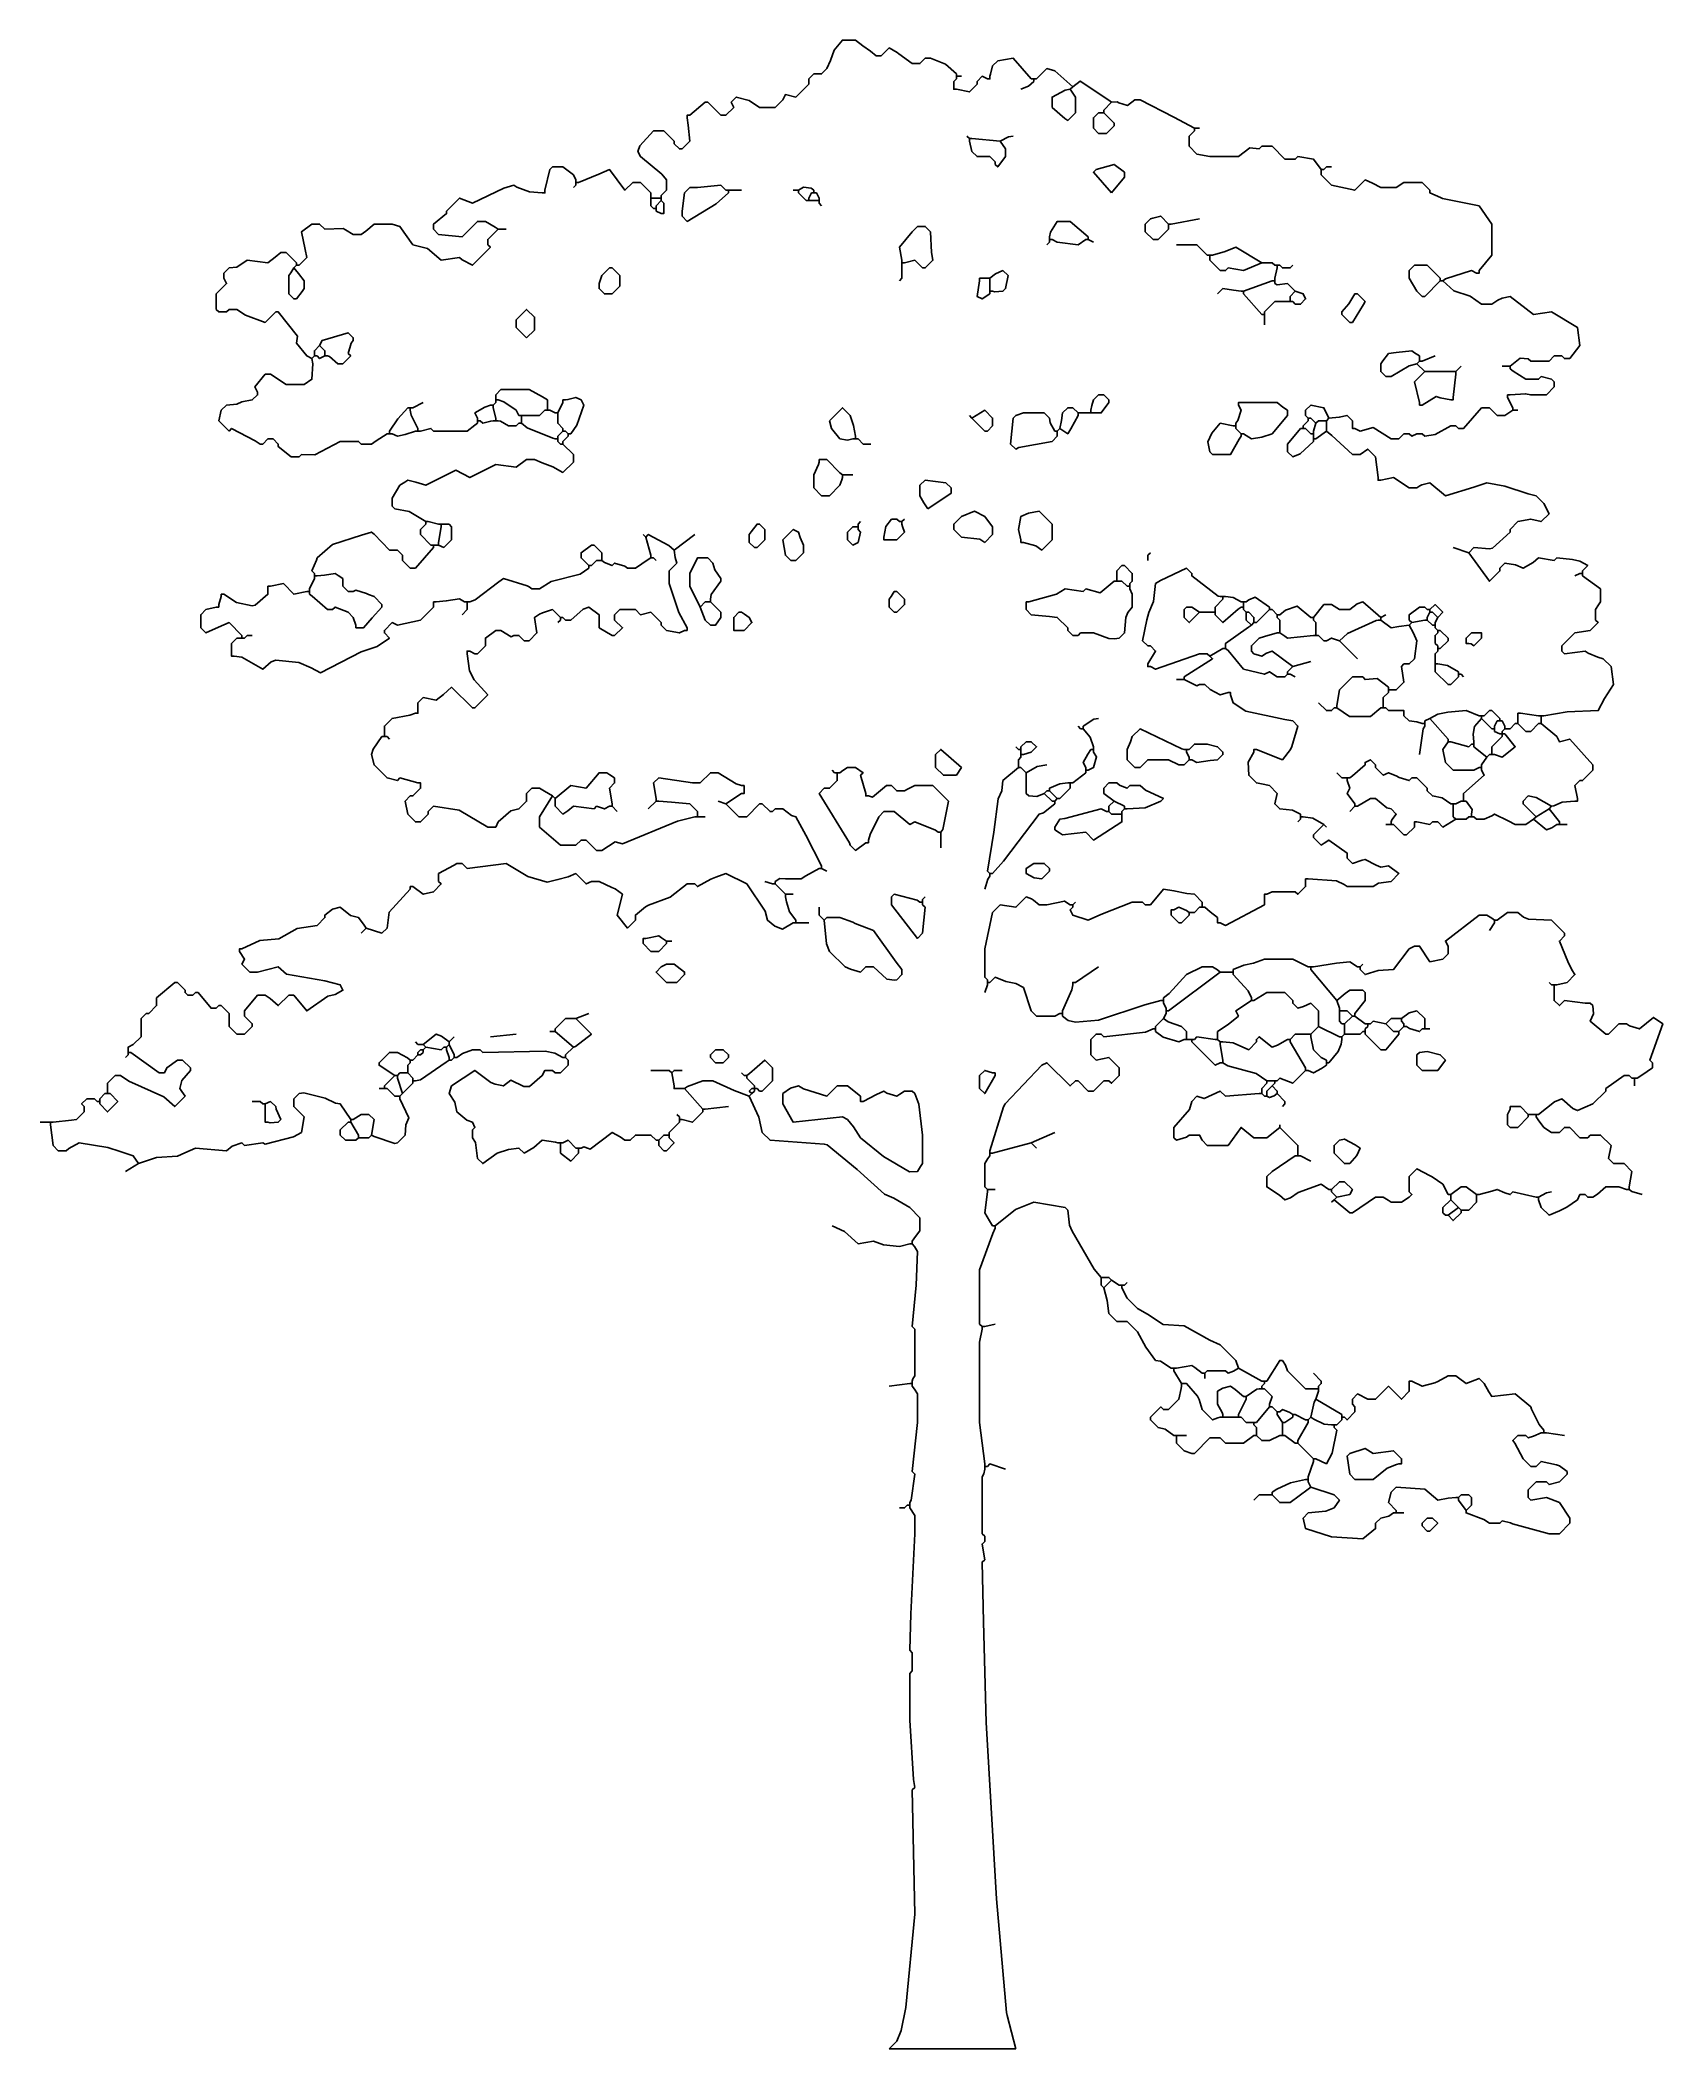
# Model space of a CAD drawing. Header units: metres. Extents: x -4.5 to 4.1, y 0 to 10.7.
import ezdxf

# ---------------------------------------------------------------- set-up
doc = ezdxf.new("R2010")
doc.units = ezdxf.units.M

msp = doc.modelspace()

# ---------------------------------------------------------------- linework, layer by layer
msp.add_line((0, 0), (0.676, 0))
at = {"flags": 128}
for points in [[(-1.062, 10.302), (-0.979, 10.371), (-0.965, 10.371), (-0.896, 10.302), (-0.869, 10.302), (-0.827, 10.343), (-0.841, 10.371), (-0.814, 10.398), (-0.746, 10.38), (-0.69, 10.343), (-0.607, 10.343), (-0.565, 10.384), (-0.552, 10.412), (-0.496, 10.398), (-0.428, 10.467), (-0.428, 10.495), (-0.4, 10.522), (-0.359, 10.522), (-0.331, 10.55), (-0.311, 10.594), (-0.292, 10.648), (-0.248, 10.702), (-0.179, 10.702), (-0.14, 10.671), (-0.099, 10.643), (-0.069, 10.619), (-0.041, 10.619), (0, 10.66), (0.043, 10.636), (0.053, 10.629), (0.124, 10.577), (0.165, 10.577), (0.193, 10.605), (0.221, 10.605), (0.301, 10.574), (0.359, 10.522)], [(0.758, 10.495), (0.662, 10.605), (0.579, 10.591), (0.552, 10.564), (0.541, 10.521), (0.538, 10.509)], [(0.345, 10.453), (0.345, 10.481), (0.359, 10.495)], [(0.359, 10.509), (0.359, 10.522)], [(0.372, 10.509), (0.359, 10.509)], [(0.359, 10.495), (0.359, 10.509)], [(0.359, 10.44), (0.428, 10.426), (0.469, 10.467), (0.469, 10.481), (0.496, 10.509), (0.524, 10.495)], [(0.386, 10.509), (0.372, 10.509)], [(0.524, 10.495), (0.538, 10.495), (0.538, 10.509)], [(0.772, 10.495), (0.758, 10.495)], [(0.786, 10.495), (0.772, 10.495)], [(0.772, 10.481), (0.772, 10.495)], [(0.979, 10.453), (0.884, 10.539), (0.841, 10.55), (0.786, 10.495)], [(0.359, 10.44), (0.345, 10.44), (0.345, 10.453)], [(0.703, 10.44), (0.743, 10.457), (0.772, 10.481)], [(0.965, 10.44), (0.939, 10.435), (0.869, 10.398), (0.869, 10.343), (0.936, 10.285), (0.952, 10.274), (0.993, 10.315), (0.993, 10.398), (0.965, 10.44)], [(0.965, 10.44), (0.979, 10.453)], [(1.186, 10.371), (1.171, 10.382), (1.019, 10.484), (0.979, 10.453)], [(1.627, 10.233), (1.518, 10.291), (1.338, 10.384), (1.31, 10.384), (1.27, 10.354), (1.225, 10.367), (1.215, 10.373), (1.186, 10.371)], [(-1.214, 9.874), (-1.186, 9.902), (-1.186, 9.957), (-1.21, 9.987), (-1.324, 10.081), (-1.338, 10.109), (-1.327, 10.138), (-1.255, 10.219), (-1.2, 10.219), (-1.145, 10.164), (-1.145, 10.15), (-1.117, 10.122), (-1.103, 10.122), (-1.062, 10.164), (-1.071, 10.248), (-1.076, 10.288)], [(-1.076, 10.288), (-1.076, 10.302), (-1.062, 10.302)], [(1.131, 10.315), (1.117, 10.315), (1.089, 10.288), (1.089, 10.233), (1.117, 10.205), (1.158, 10.205), (1.2, 10.246), (1.2, 10.26), (1.145, 10.315)], [(1.145, 10.315), (1.131, 10.315)], [(1.145, 10.329), (1.186, 10.371)], [(1.145, 10.315), (1.145, 10.329)], [(0.428, 10.178), (0.414, 10.191)], [(0.441, 10.178), (0.428, 10.178)], [(0.428, 10.164), (0.428, 10.178)], [(0.593, 10.164), (0.441, 10.178)], [(0.593, 10.164), (0.636, 10.187), (0.662, 10.191)], [(2.303, 10.012), (2.262, 10.067), (2.179, 10.081), (2.165, 10.067), (2.11, 10.067), (2.041, 10.136), (1.986, 10.136), (1.972, 10.122), (1.922, 10.128), (1.862, 10.081), (1.71, 10.081), (1.641, 10.095), (1.6, 10.136), (1.6, 10.191), (1.627, 10.219)], [(1.641, 10.233), (1.627, 10.233)], [(1.627, 10.219), (1.627, 10.233)], [(1.655, 10.233), (1.641, 10.233)], [(0.428, 10.164), (0.441, 10.109), (0.469, 10.081), (0.538, 10.081), (0.565, 10.053), (0.565, 10.04), (0.579, 10.026), (0.621, 10.081), (0.621, 10.122), (0.593, 10.164)], [(-1.834, 9.902), (-1.807, 10.012), (-1.793, 10.026), (-1.738, 10.026), (-1.682, 9.984), (-1.669, 9.957)], [(-1.669, 9.943), (-1.669, 9.957)], [(-1.269, 9.874), (-1.269, 9.888), (-1.324, 9.943), (-1.365, 9.943), (-1.407, 9.902), (-1.489, 10.012), (-1.546, 9.987), (-1.655, 9.943)], [(1.186, 9.888), (1.255, 9.971), (1.255, 9.998), (1.2, 10.04), (1.103, 10.012), (1.089, 9.998), (1.186, 9.888)], [(2.317, 10.012), (2.303, 10.012)], [(2.303, 9.998), (2.303, 10.012)], [(3.144, 9.474), (3.213, 9.557), (3.213, 9.722), (3.144, 9.819), (2.95, 9.858), (2.939, 9.863), (2.882, 9.888), (2.882, 9.902), (2.841, 9.943), (2.744, 9.943), (2.703, 9.916), (2.62, 9.916), (2.577, 9.94), (2.537, 9.957), (2.482, 9.902), (2.358, 9.929), (2.303, 9.984), (2.303, 9.998)], [(2.317, 10.012), (2.331, 10.026), (2.358, 10.026)], [(-1.848, 9.888), (-1.916, 9.894), (-1.984, 9.918), (-2, 9.929), (-2.053, 9.913), (-2.22, 9.833), (-2.289, 9.86), (-2.358, 9.791), (-2.358, 9.778), (-2.427, 9.722), (-2.427, 9.695), (-2.4, 9.667), (-2.275, 9.653), (-2.193, 9.736), (-2.151, 9.736), (-2.098, 9.706), (-2.082, 9.695)], [(-1.848, 9.888), (-1.834, 9.888), (-1.834, 9.902)], [(-1.682, 9.916), (-1.669, 9.929)], [(-1.655, 9.943), (-1.669, 9.943)], [(-1.669, 9.929), (-1.669, 9.943)], [(-1.269, 9.86), (-1.269, 9.874)], [(-1.255, 9.86), (-1.269, 9.86)], [(-1.269, 9.847), (-1.269, 9.86)], [(-1.255, 9.805), (-1.269, 9.819), (-1.269, 9.847)], [(-1.227, 9.86), (-1.255, 9.86)], [(-1.241, 9.819), (-1.214, 9.847)], [(-1.214, 9.86), (-1.227, 9.86)], [(-1.214, 9.86), (-1.214, 9.874)], [(-1.214, 9.847), (-1.214, 9.86)], [(-1.2, 9.791), (-1.2, 9.833), (-1.214, 9.847)], [(-0.869, 9.902), (-0.896, 9.929), (-1.021, 9.916), (-1.062, 9.916), (-1.089, 9.888), (-1.103, 9.791), (-1.103, 9.764), (-1.076, 9.736), (-0.922, 9.83), (-0.855, 9.888)], [(-0.855, 9.902), (-0.869, 9.902)], [(-0.841, 9.902), (-0.855, 9.902)], [(-0.855, 9.888), (-0.855, 9.902)], [(-0.841, 9.902), (-0.786, 9.902)], [(-0.496, 9.902), (-0.51, 9.902)], [(-0.483, 9.902), (-0.496, 9.902)], [(-0.4, 9.902), (-0.415, 9.913), (-0.456, 9.918), (-0.483, 9.902)], [(-0.483, 9.888), (-0.483, 9.902)], [(-0.441, 9.847), (-0.483, 9.888)], [(-0.428, 9.847), (-0.441, 9.847)], [(-0.428, 9.86), (-0.414, 9.888)], [(-0.428, 9.847), (-0.428, 9.86)], [(-0.428, 9.847), (-0.386, 9.847)], [(-0.4, 9.888), (-0.414, 9.888)], [(-0.4, 9.888), (-0.4, 9.902)], [(-0.386, 9.888), (-0.4, 9.888)], [(-0.372, 9.86), (-0.386, 9.888)], [(-0.372, 9.847), (-0.386, 9.847)], [(-0.372, 9.847), (-0.372, 9.86)], [(-0.372, 9.833), (-0.372, 9.847)], [(-1.241, 9.805), (-1.255, 9.805)], [(-1.241, 9.805), (-1.241, 9.819)], [(-1.241, 9.791), (-1.241, 9.805)], [(-1.214, 9.778), (-1.241, 9.791)], [(-1.214, 9.778), (-1.2, 9.778), (-1.2, 9.791)], [(-0.359, 9.819), (-0.372, 9.833)], [(1.489, 9.722), (1.448, 9.764), (1.405, 9.753), (1.393, 9.75), (1.365, 9.722), (1.365, 9.681), (1.407, 9.64), (1.434, 9.64), (1.489, 9.695), (1.489, 9.709)], [(1.503, 9.722), (1.655, 9.75)], [(-3.144, 9.502), (-3.103, 9.543), (-3.112, 9.586), (-3.13, 9.681), (-3.075, 9.722), (-3.034, 9.722), (-3.006, 9.695), (-2.908, 9.698), (-2.897, 9.692), (-2.855, 9.667), (-2.813, 9.667), (-2.788, 9.684), (-2.744, 9.722), (-2.648, 9.722), (-2.606, 9.709), (-2.537, 9.612), (-2.459, 9.592), (-2.386, 9.529), (-2.289, 9.543), (-2.274, 9.532), (-2.22, 9.502), (-2.124, 9.598), (-2.138, 9.612), (-2.138, 9.64), (-2.082, 9.695)], [(-2.041, 9.695), (-2.082, 9.695)], [(0.083, 9.516), (0.138, 9.529), (0.179, 9.488), (0.193, 9.488), (0.234, 9.529), (0.227, 9.571), (0.221, 9.681), (0.193, 9.709), (0.152, 9.709), (0.124, 9.681), (0.055, 9.598), (0.069, 9.529)], [(1.062, 9.653), (0.965, 9.736), (0.896, 9.736), (0.861, 9.678), (0.855, 9.653)], [(0.855, 9.64), (0.855, 9.653)], [(0.869, 9.64), (0.855, 9.64)], [(0.855, 9.626), (0.855, 9.64)], [(0.869, 9.64), (0.896, 9.626), (1.007, 9.612), (1.048, 9.64)], [(1.062, 9.64), (1.048, 9.64)], [(1.062, 9.64), (1.062, 9.653)], [(1.089, 9.626), (1.062, 9.64)], [(1.503, 9.722), (1.489, 9.722)], [(1.489, 9.709), (1.489, 9.722)], [(-3.075, 9.005), (-3.103, 9.019), (-3.158, 9.088), (-3.152, 9.124), (-3.255, 9.254), (-3.268, 9.254), (-3.324, 9.198), (-3.43, 9.236), (-3.475, 9.267), (-3.517, 9.267), (-3.53, 9.254), (-3.572, 9.254), (-3.586, 9.267), (-3.586, 9.35), (-3.53, 9.405), (-3.544, 9.433), (-3.544, 9.46), (-3.517, 9.488), (-3.476, 9.493), (-3.42, 9.529), (-3.31, 9.516), (-3.271, 9.546), (-3.241, 9.571), (-3.213, 9.571), (-3.158, 9.516)], [(0.069, 9.516), (0.069, 9.529)], [(0.841, 9.612), (0.855, 9.626)], [(1.696, 9.557), (1.641, 9.612), (1.531, 9.612)], [(1.71, 9.557), (1.696, 9.557)], [(1.724, 9.557), (1.71, 9.557)], [(1.71, 9.543), (1.71, 9.557)], [(1.71, 9.543), (1.71, 9.529), (1.765, 9.474), (1.793, 9.474), (1.807, 9.488), (1.889, 9.474), (1.986, 9.516)], [(1.986, 9.516), (1.848, 9.598), (1.792, 9.576), (1.724, 9.557)], [(-3.172, 9.488), (-3.188, 9.462), (-3.199, 9.447), (-3.199, 9.35), (-3.172, 9.323), (-3.158, 9.323), (-3.128, 9.363), (-3.117, 9.378), (-3.117, 9.419), (-3.147, 9.458), (-3.172, 9.488)], [(-3.172, 9.488), (-3.158, 9.502)], [(-3.158, 9.502), (-3.158, 9.516)], [(-3.144, 9.502), (-3.158, 9.502)], [(-1.476, 9.35), (-1.434, 9.391), (-1.434, 9.447), (-1.476, 9.488), (-1.489, 9.488), (-1.531, 9.447), (-1.545, 9.405), (-1.545, 9.378), (-1.517, 9.35), (-1.476, 9.35)], [(0.055, 9.419), (0.069, 9.433), (0.069, 9.502)], [(0.083, 9.516), (0.069, 9.516)], [(0.069, 9.502), (0.069, 9.516)], [(0.483, 9.419), (0.469, 9.336), (0.496, 9.323), (0.538, 9.35)], [(0.483, 9.419), (0.483, 9.433), (0.496, 9.433)], [(0.524, 9.433), (0.496, 9.433)], [(0.538, 9.433), (0.524, 9.433)], [(0.552, 9.364), (0.564, 9.361), (0.607, 9.364), (0.621, 9.378), (0.634, 9.447), (0.607, 9.474), (0.568, 9.457), (0.538, 9.433)], [(0.538, 9.419), (0.538, 9.433)], [(0.538, 9.378), (0.538, 9.419)], [(1.889, 9.364), (2.041, 9.419)], [(2.055, 9.502), (2.041, 9.516), (1.986, 9.516)], [(2.055, 9.419), (2.041, 9.419)], [(2.069, 9.502), (2.055, 9.502)], [(2.055, 9.433), (2.069, 9.488)], [(2.055, 9.419), (2.055, 9.433)], [(2.055, 9.405), (2.055, 9.419)], [(2.082, 9.502), (2.069, 9.502)], [(2.069, 9.488), (2.069, 9.502)], [(2.082, 9.502), (2.096, 9.488), (2.138, 9.488), (2.151, 9.502)], [(2.937, 9.433), (2.868, 9.502), (2.8, 9.502), (2.772, 9.474), (2.772, 9.433), (2.813, 9.364), (2.841, 9.336), (2.855, 9.336), (2.937, 9.419)], [(2.937, 9.419), (2.937, 9.433)], [(2.951, 9.419), (2.937, 9.419)], [(2.951, 9.419), (2.966, 9.43), (3.103, 9.474), (3.13, 9.46)], [(3.31, 8.964), (3.364, 9.008), (3.405, 9.003), (3.42, 8.992), (3.517, 8.992), (3.544, 9.019), (3.586, 9.019), (3.599, 9.005), (3.627, 9.005), (3.682, 9.074), (3.668, 9.171), (3.53, 9.254), (3.434, 9.24), (3.395, 9.271), (3.31, 9.336), (3.267, 9.327), (3.244, 9.317), (3.213, 9.295), (3.158, 9.295), (3.097, 9.337), (3.009, 9.367), (2.951, 9.419)], [(3.13, 9.46), (3.144, 9.46), (3.144, 9.474)], [(0.538, 9.364), (0.538, 9.378)], [(0.552, 9.364), (0.538, 9.364)], [(0.538, 9.35), (0.538, 9.364)], [(1.751, 9.35), (1.779, 9.378), (1.835, 9.369), (1.876, 9.364)], [(1.889, 9.364), (1.876, 9.364)], [(1.889, 9.35), (1.889, 9.364)], [(1.986, 9.24), (1.889, 9.35)], [(2.165, 9.364), (2.124, 9.405), (2.069, 9.398), (2.055, 9.405)], [(2.138, 9.323), (2.138, 9.336), (2.165, 9.364)], [(2.138, 9.309), (2.138, 9.323)], [(2.151, 9.309), (2.165, 9.295), (2.193, 9.295), (2.22, 9.323), (2.207, 9.35), (2.165, 9.364)], [(2.469, 9.198), (2.529, 9.294), (2.537, 9.309), (2.496, 9.35), (2.482, 9.35), (2.451, 9.297), (2.413, 9.254), (2.413, 9.24), (2.455, 9.198), (2.469, 9.198)], [(-1.931, 9.116), (-1.889, 9.157), (-1.889, 9.226), (-1.931, 9.267), (-1.986, 9.212), (-1.986, 9.171), (-1.931, 9.116)], [(2, 9.24), (1.986, 9.24)], [(2, 9.254), (2.055, 9.309), (2.124, 9.309)], [(2, 9.24), (2, 9.254)], [(2, 9.226), (2, 9.24)], [(2, 9.185), (2, 9.226)], [(2.138, 9.309), (2.124, 9.309)], [(2.151, 9.309), (2.138, 9.309)], [(-2.993, 9.019), (-2.981, 9.016), (-2.937, 8.978), (-2.91, 8.978), (-2.868, 9.019), (-2.882, 9.033), (-2.866, 9.087), (-2.855, 9.102), (-2.855, 9.116), (-2.882, 9.143), (-3.02, 9.102), (-3.034, 9.074)], [(-3.075, 9.005), (-3.07, 8.977), (-3.075, 8.895), (-3.117, 8.867), (-3.213, 8.867), (-3.296, 8.923), (-3.324, 8.923), (-3.379, 8.854), (-3.365, 8.826), (-3.365, 8.812), (-3.393, 8.785), (-3.449, 8.774), (-3.476, 8.762), (-3.53, 8.757), (-3.558, 8.73), (-3.572, 8.674), (-3.517, 8.619), (-3.503, 8.633), (-3.377, 8.567), (-3.351, 8.55), (-3.337, 8.55), (-3.31, 8.578), (-3.282, 8.578), (-3.255, 8.55), (-3.255, 8.536), (-3.186, 8.481), (-3.144, 8.481), (-3.13, 8.495), (-3.06, 8.492), (-2.924, 8.564), (-2.827, 8.564), (-2.813, 8.55), (-2.758, 8.55), (-2.733, 8.567), (-2.675, 8.605)], [(-3.075, 9.005), (-3.062, 9.019)], [(-3.062, 9.033), (-3.062, 9.047), (-3.034, 9.074)], [(-3.062, 9.019), (-3.062, 9.033)], [(-3.048, 9.019), (-3.062, 9.019)], [(-3.048, 9.019), (-3.034, 9.005), (-3.006, 9.019)], [(-3.006, 9.033), (-3.006, 9.047), (-3.034, 9.074)], [(-3.006, 9.019), (-3.006, 9.033)], [(-2.993, 9.019), (-3.006, 9.019)], [(2.827, 9.005), (2.827, 9.019), (2.801, 9.036), (2.786, 9.047), (2.702, 9.038), (2.662, 9.033), (2.631, 8.993), (2.62, 8.978), (2.62, 8.936), (2.648, 8.909), (2.675, 8.909), (2.771, 8.967), (2.813, 8.978)], [(2.813, 8.978), (2.827, 8.992)], [(2.827, 8.992), (2.827, 9.005)], [(2.841, 8.992), (2.827, 8.992)], [(2.841, 8.992), (2.91, 9.019)], [(2.827, 8.771), (2.8, 8.881), (2.855, 8.936)], [(2.855, 8.936), (2.813, 8.978)], [(3.006, 8.936), (2.855, 8.936)], [(3.02, 8.936), (3.006, 8.936)], [(3.006, 8.798), (3.02, 8.923)], [(3.02, 8.936), (3.048, 8.964)], [(3.02, 8.923), (3.02, 8.936)], [(3.296, 8.964), (3.268, 8.964)], [(3.31, 8.964), (3.296, 8.964)], [(3.31, 8.95), (3.31, 8.964)], [(3.31, 8.812), (3.392, 8.818), (3.42, 8.812), (3.503, 8.812), (3.544, 8.854), (3.544, 8.881), (3.53, 8.895), (3.475, 8.909), (3.461, 8.895), (3.393, 8.895), (3.325, 8.939), (3.31, 8.95)], [(-1.82, 8.743), (-1.82, 8.785), (-1.847, 8.801), (-1.917, 8.84), (-2.069, 8.84), (-2.096, 8.812), (-2.096, 8.798)], [(-2.096, 8.785), (-2.096, 8.798)], [(-2.082, 8.785), (-2.096, 8.785)], [(-2.096, 8.771), (-2.096, 8.785)], [(-1.972, 8.702), (-1.986, 8.73), (-2.053, 8.774), (-2.082, 8.785)], [(-1.738, 8.771), (-1.738, 8.785), (-1.724, 8.785)], [(-1.696, 8.605), (-1.663, 8.651), (-1.627, 8.757), (-1.641, 8.785), (-1.669, 8.798), (-1.711, 8.787), (-1.724, 8.785)], [(1.089, 8.716), (1.131, 8.716), (1.172, 8.771), (1.172, 8.785), (1.145, 8.812), (1.117, 8.812), (1.089, 8.785), (1.08, 8.756), (1.076, 8.73)], [(2.841, 8.757), (2.915, 8.804), (2.936, 8.796), (2.993, 8.785)], [(2.993, 8.785), (3.006, 8.785), (3.006, 8.798)], [(3.296, 8.798), (3.296, 8.812), (3.31, 8.812)], [(3.324, 8.743), (3.296, 8.798)], [(-2.662, 8.619), (-2.617, 8.685), (-2.565, 8.743)], [(-2.551, 8.743), (-2.565, 8.743)], [(-2.537, 8.743), (-2.551, 8.743)], [(-2.551, 8.73), (-2.551, 8.743)], [(-2.51, 8.633), (-2.547, 8.703), (-2.551, 8.73)], [(-2.537, 8.743), (-2.482, 8.771)], [(-2.193, 8.688), (-2.207, 8.716), (-2.153, 8.746), (-2.124, 8.757)], [(-2.193, 8.674), (-2.193, 8.688)], [(-2.179, 8.674), (-2.193, 8.674)], [(-2.193, 8.661), (-2.193, 8.674)], [(-2.179, 8.674), (-2.165, 8.661), (-2.122, 8.672), (-2.11, 8.674)], [(-2.11, 8.757), (-2.124, 8.757)], [(-2.11, 8.757), (-2.096, 8.771)], [(-2.11, 8.743), (-2.11, 8.757)], [(-2.096, 8.688), (-2.11, 8.743)], [(-2.096, 8.674), (-2.11, 8.674)], [(-2.096, 8.674), (-2.096, 8.688)], [(-2.082, 8.674), (-2.096, 8.674)], [(-2.082, 8.674), (-2.07, 8.672), (-2.027, 8.647), (-1.986, 8.647), (-1.972, 8.661)], [(-1.958, 8.702), (-1.972, 8.702)], [(-1.944, 8.702), (-1.958, 8.702)], [(-1.958, 8.688), (-1.958, 8.702)], [(-1.958, 8.674), (-1.958, 8.688)], [(-1.958, 8.661), (-1.958, 8.674)], [(-1.944, 8.702), (-1.862, 8.702), (-1.834, 8.73)], [(-1.82, 8.73), (-1.834, 8.73)], [(-1.82, 8.73), (-1.82, 8.743)], [(-1.807, 8.73), (-1.82, 8.73)], [(-1.779, 8.716), (-1.807, 8.73)], [(-1.765, 8.716), (-1.779, 8.716)], [(-1.765, 8.716), (-1.738, 8.771)], [(-1.765, 8.702), (-1.765, 8.716)], [(-1.738, 8.633), (-1.765, 8.661), (-1.765, 8.702)], [(-0.179, 8.592), (-0.189, 8.648), (-0.207, 8.702), (-0.248, 8.743), (-0.317, 8.674), (-0.306, 8.632), (-0.262, 8.578), (-0.221, 8.571), (-0.193, 8.578)], [(0.441, 8.688), (0.428, 8.702)], [(0.441, 8.688), (0.51, 8.619), (0.524, 8.619), (0.552, 8.647), (0.552, 8.688), (0.51, 8.73), (0.441, 8.688)], [(0.883, 8.619), (0.859, 8.662), (0.855, 8.688), (0.827, 8.716), (0.717, 8.716), (0.676, 8.702), (0.662, 8.688), (0.648, 8.55), (0.676, 8.523), (0.691, 8.532), (0.869, 8.564), (0.896, 8.592), (0.896, 8.605)], [(0.91, 8.633), (0.919, 8.676), (0.924, 8.716), (0.952, 8.743), (0.979, 8.743), (1.007, 8.716)], [(0.91, 8.633), (0.952, 8.605), (0.969, 8.631), (1.007, 8.702)], [(1.021, 8.716), (1.007, 8.716)], [(1.007, 8.702), (1.007, 8.716)], [(1.021, 8.716), (1.062, 8.716)], [(1.076, 8.716), (1.062, 8.716)], [(1.076, 8.716), (1.076, 8.73)], [(1.089, 8.716), (1.076, 8.716)], [(1.848, 8.661), (1.859, 8.676), (1.876, 8.73), (1.862, 8.757)], [(1.862, 8.757), (1.862, 8.771), (1.876, 8.771)], [(1.889, 8.605), (1.931, 8.578), (1.987, 8.587), (2.041, 8.605), (2.124, 8.702), (2.124, 8.73), (2.098, 8.746), (2.069, 8.771), (1.876, 8.771)], [(2.207, 8.647), (2.234, 8.674)], [(2.344, 8.688), (2.317, 8.743), (2.248, 8.757), (2.22, 8.73), (2.22, 8.702), (2.234, 8.688)], [(2.248, 8.688), (2.234, 8.688)], [(2.234, 8.674), (2.234, 8.688)], [(2.275, 8.661), (2.248, 8.688)], [(2.275, 8.661), (2.289, 8.674), (2.317, 8.674)], [(2.331, 8.674), (2.317, 8.674)], [(2.331, 8.674), (2.344, 8.688)], [(2.331, 8.661), (2.331, 8.674)], [(2.469, 8.647), (2.469, 8.674), (2.441, 8.702), (2.399, 8.693), (2.344, 8.688)], [(2.482, 8.633), (2.51, 8.619), (2.58, 8.638), (2.675, 8.578), (2.717, 8.578), (2.744, 8.605), (2.772, 8.605), (2.786, 8.592), (2.813, 8.605), (2.841, 8.605), (2.855, 8.592), (2.911, 8.601), (2.993, 8.647), (3.02, 8.647), (3.034, 8.633), (3.062, 8.633), (3.158, 8.743), (3.199, 8.743), (3.241, 8.702), (3.282, 8.702), (3.324, 8.73)], [(2.841, 8.757), (2.827, 8.757), (2.827, 8.771)], [(3.324, 8.73), (3.324, 8.743)], [(3.337, 8.73), (3.324, 8.73)], [(3.351, 8.73), (3.337, 8.73)], [(-2.662, 8.605), (-2.675, 8.605)], [(-2.662, 8.605), (-2.662, 8.619)], [(-2.648, 8.605), (-2.662, 8.605)], [(-2.648, 8.605), (-2.62, 8.592), (-2.578, 8.601), (-2.524, 8.619)], [(-2.51, 8.619), (-2.524, 8.619)], [(-2.51, 8.619), (-2.51, 8.633)], [(-2.496, 8.619), (-2.51, 8.619)], [(-2.496, 8.619), (-2.441, 8.633), (-2.427, 8.619), (-2.248, 8.619), (-2.208, 8.65), (-2.193, 8.661)], [(-1.958, 8.661), (-1.972, 8.661)], [(-1.779, 8.578), (-1.791, 8.581), (-1.929, 8.636), (-1.958, 8.661)], [(-1.765, 8.578), (-1.779, 8.578)], [(-1.765, 8.592), (-1.738, 8.619)], [(-1.765, 8.578), (-1.765, 8.592)], [(-1.765, 8.564), (-1.765, 8.578)], [(-1.751, 8.55), (-1.765, 8.564)], [(-1.738, 8.619), (-1.738, 8.633)], [(-1.724, 8.619), (-1.738, 8.619)], [(-1.738, 8.564), (-1.71, 8.592)], [(-1.738, 8.55), (-1.738, 8.564)], [(-1.71, 8.605), (-1.724, 8.619)], [(-1.696, 8.605), (-1.71, 8.605)], [(-1.71, 8.592), (-1.71, 8.605)], [(-0.179, 8.578), (-0.193, 8.578)], [(-0.179, 8.578), (-0.179, 8.592)], [(-0.165, 8.578), (-0.179, 8.578)], [(-0.097, 8.55), (-0.138, 8.55), (-0.165, 8.578)], [(0.896, 8.619), (0.883, 8.619)], [(0.896, 8.619), (0.91, 8.633)], [(0.896, 8.605), (0.896, 8.619)], [(1.834, 8.647), (1.765, 8.661), (1.721, 8.608), (1.698, 8.561), (1.71, 8.509), (1.724, 8.495), (1.82, 8.495), (1.865, 8.576), (1.876, 8.592)], [(1.848, 8.647), (1.834, 8.647)], [(1.848, 8.647), (1.848, 8.661)], [(1.848, 8.633), (1.848, 8.647)], [(1.876, 8.605), (1.848, 8.633)], [(1.889, 8.605), (1.876, 8.605)], [(1.876, 8.592), (1.876, 8.605)], [(2.193, 8.633), (2.124, 8.55), (2.124, 8.509), (2.151, 8.481), (2.19, 8.498), (2.262, 8.564)], [(2.207, 8.633), (2.193, 8.633)], [(2.207, 8.633), (2.207, 8.647)], [(2.22, 8.633), (2.207, 8.633)], [(2.248, 8.605), (2.22, 8.633)], [(2.262, 8.605), (2.248, 8.605)], [(2.262, 8.619), (2.275, 8.661)], [(2.262, 8.605), (2.262, 8.619)], [(2.262, 8.592), (2.262, 8.605)], [(2.262, 8.578), (2.262, 8.592)], [(2.275, 8.578), (2.262, 8.578)], [(2.262, 8.564), (2.262, 8.578)], [(2.275, 8.578), (2.331, 8.619)], [(2.331, 8.619), (2.331, 8.661)], [(2.606, 8.371), (2.593, 8.481), (2.551, 8.523), (2.51, 8.495), (2.469, 8.495), (2.36, 8.595), (2.331, 8.619)], [(2.482, 8.633), (2.469, 8.633), (2.469, 8.647)], [(-2.469, 8.137), (-2.557, 8.191), (-2.634, 8.205), (-2.648, 8.219), (-2.648, 8.261), (-2.606, 8.33), (-2.58, 8.346), (-2.565, 8.357), (-2.522, 8.346), (-2.469, 8.33), (-2.309, 8.41), (-2.234, 8.371), (-2.096, 8.44), (-1.986, 8.426), (-1.931, 8.467), (-1.889, 8.467), (-1.849, 8.45), (-1.791, 8.429), (-1.738, 8.399), (-1.682, 8.454), (-1.682, 8.495), (-1.738, 8.55)], [(-1.738, 8.55), (-1.751, 8.55)], [(-0.372, 8.454), (-0.372, 8.467), (-0.359, 8.467)], [(-0.248, 8.385), (-0.263, 8.396), (-0.331, 8.467), (-0.359, 8.467)], [(-0.372, 8.454), (-0.375, 8.441), (-0.4, 8.385), (-0.4, 8.316), (-0.359, 8.274), (-0.317, 8.274), (-0.262, 8.33), (-0.251, 8.359), (-0.248, 8.371)], [(-0.234, 8.385), (-0.248, 8.385)], [(-0.248, 8.371), (-0.248, 8.385)], [(-0.193, 8.385), (-0.234, 8.385)], [(0.207, 8.205), (0.331, 8.288), (0.331, 8.316), (0.303, 8.343), (0.193, 8.357), (0.165, 8.33), (0.165, 8.274), (0.185, 8.236), (0.207, 8.205)], [(2.62, 8.357), (2.606, 8.357), (2.606, 8.371)], [(3.089, 7.971), (3.117, 7.999), (3.199, 7.992), (3.215, 7.996), (3.31, 8.081), (3.31, 8.095), (3.351, 8.137), (3.42, 8.15), (3.475, 8.137), (3.517, 8.178), (3.489, 8.233), (3.448, 8.274), (3.405, 8.284), (3.281, 8.325), (3.186, 8.343), (3.116, 8.321), (2.965, 8.274), (2.882, 8.343), (2.84, 8.332), (2.828, 8.327), (2.813, 8.316), (2.772, 8.316), (2.689, 8.371), (2.62, 8.357)], [(-2.455, 8.137), (-2.469, 8.137)], [(-2.469, 8.123), (-2.469, 8.137)], [(-2.4, 8.123), (-2.455, 8.137)], [(-0.165, 8.123), (-0.152, 8.137)], [(-0.028, 8.054), (-0.017, 8.11), (0.014, 8.15), (0.041, 8.15), (0.055, 8.137)], [(0.069, 8.137), (0.055, 8.137)], [(0.069, 8.137), (0.083, 8.15)], [(0.069, 8.123), (0.069, 8.137)], [(0.51, 8.026), (0.552, 8.068), (0.552, 8.109), (0.51, 8.164), (0.455, 8.192), (0.386, 8.164), (0.345, 8.123), (0.345, 8.095), (0.386, 8.054), (0.484, 8.043), (0.51, 8.026)], [(0.717, 8.026), (0.783, 8.007), (0.814, 7.985), (0.869, 8.04), (0.869, 8.123), (0.8, 8.192), (0.743, 8.182), (0.703, 8.164), (0.69, 8.095), (0.703, 8.04)], [(-3.062, 7.861), (-3.075, 7.874), (-3.051, 7.931), (-3.048, 7.943), (-2.966, 8.015), (-2.811, 8.064), (-2.758, 8.081), (-2.743, 8.07), (-2.662, 7.985), (-2.62, 7.985), (-2.593, 7.957), (-2.593, 7.93), (-2.551, 7.888), (-2.524, 7.888), (-2.427, 7.999)], [(-2.441, 8.012), (-2.496, 8.068), (-2.496, 8.095), (-2.469, 8.123)], [(-2.386, 8.123), (-2.4, 8.123)], [(-2.4, 8.012), (-2.372, 7.999), (-2.331, 8.04), (-2.331, 8.109), (-2.344, 8.123), (-2.372, 8.123)], [(-2.4, 8.026), (-2.386, 8.109)], [(-2.4, 8.012), (-2.4, 8.026)], [(-2.372, 8.123), (-2.386, 8.123)], [(-2.386, 8.109), (-2.386, 8.123)], [(-1.296, 8.054), (-1.31, 8.068)], [(-1.145, 7.985), (-1.174, 8.009), (-1.283, 8.068), (-1.296, 8.054)], [(-1.269, 7.957), (-1.296, 8.054)], [(-1.145, 7.985), (-1.034, 8.068)], [(-0.703, 7.999), (-0.662, 8.04), (-0.662, 8.095), (-0.69, 8.123), (-0.703, 8.123), (-0.734, 8.083), (-0.745, 8.068), (-0.745, 8.026), (-0.717, 7.999), (-0.703, 7.999)], [(-0.496, 7.93), (-0.455, 7.971), (-0.455, 8.012), (-0.473, 8.052), (-0.483, 8.081), (-0.51, 8.095), (-0.565, 8.04), (-0.552, 7.957), (-0.524, 7.93), (-0.496, 7.93)], [(-0.179, 8.109), (-0.193, 8.109), (-0.221, 8.081), (-0.221, 8.04), (-0.193, 8.012), (-0.165, 8.026), (-0.152, 8.081), (-0.165, 8.095)], [(-0.165, 8.109), (-0.179, 8.109)], [(-0.165, 8.109), (-0.165, 8.123)], [(-0.165, 8.095), (-0.165, 8.109)], [(-0.014, 8.04), (-0.028, 8.04), (-0.028, 8.054)], [(-0.014, 8.04), (0.041, 8.04), (0.083, 8.081), (0.072, 8.11), (0.069, 8.123)], [(0.717, 8.026), (0.703, 8.026), (0.703, 8.04)], [(-2.427, 8.012), (-2.441, 8.012)], [(-2.413, 8.012), (-2.427, 8.012)], [(-2.427, 7.999), (-2.427, 8.012)], [(-2.4, 8.012), (-2.413, 8.012)], [(-1.6, 7.902), (-1.641, 7.943), (-1.641, 7.971), (-1.586, 8.012), (-1.572, 8.012), (-1.531, 7.971), (-1.531, 7.943)], [(-1.586, 7.902), (-1.558, 7.93), (-1.545, 7.93)], [(-1.531, 7.93), (-1.545, 7.93)], [(-1.531, 7.93), (-1.531, 7.943)], [(-1.531, 7.93), (-1.516, 7.919), (-1.476, 7.902), (-1.462, 7.916), (-1.408, 7.899), (-1.393, 7.888), (-1.351, 7.888), (-1.284, 7.934), (-1.269, 7.943)], [(-1.269, 7.943), (-1.269, 7.957)], [(-1.255, 7.943), (-1.269, 7.943)], [(-1.241, 7.93), (-1.255, 7.943)], [(-1.076, 7.571), (-1.12, 7.652), (-1.172, 7.806), (-1.172, 7.874), (-1.131, 7.916), (-1.14, 7.945), (-1.145, 7.985)], [(-1.007, 7.681), (-1.062, 7.792), (-1.062, 7.861), (-1.021, 7.943), (-0.965, 7.943), (-0.938, 7.916), (-0.929, 7.879), (-0.896, 7.833), (-0.896, 7.819), (-0.947, 7.749), (-0.952, 7.723)], [(1.379, 7.93), (1.379, 7.957), (1.393, 7.971)], [(3.089, 7.971), (3.006, 7.999)], [(3.089, 7.971), (3.199, 7.819), (3.255, 7.874), (3.255, 7.888), (3.282, 7.916), (3.339, 7.906), (3.379, 7.888), (3.432, 7.919), (3.461, 7.943), (3.544, 7.93), (3.558, 7.943), (3.642, 7.935), (3.681, 7.925), (3.723, 7.902), (3.696, 7.874)], [(-3.089, 7.778), (-3.062, 7.833)], [(-3.062, 7.847), (-3.062, 7.861)], [(-3.048, 7.847), (-3.062, 7.847)], [(-3.062, 7.833), (-3.062, 7.847)], [(-2.827, 7.571), (-2.8, 7.571), (-2.755, 7.624), (-2.703, 7.681), (-2.703, 7.695), (-2.744, 7.737), (-2.773, 7.748), (-2.784, 7.753), (-2.841, 7.771), (-2.855, 7.764), (-2.882, 7.764), (-2.91, 7.792), (-2.91, 7.833), (-2.936, 7.85), (-2.951, 7.861), (-3.008, 7.852), (-3.048, 7.847)], [(-2.234, 7.709), (-2.205, 7.72), (-2.079, 7.816), (-2.055, 7.833), (-1.929, 7.795), (-1.918, 7.789), (-1.903, 7.778), (-1.862, 7.778), (-1.801, 7.818), (-1.645, 7.857), (-1.6, 7.888)], [(-1.586, 7.902), (-1.6, 7.902)], [(-1.6, 7.888), (-1.6, 7.902)], [(0.745, 7.709), (0.892, 7.75), (0.938, 7.778), (1.034, 7.764), (1.048, 7.778), (1.126, 7.758), (1.2, 7.819)], [(1.214, 7.819), (1.2, 7.819)], [(1.283, 7.806), (1.296, 7.819), (1.296, 7.861), (1.255, 7.902), (1.241, 7.902), (1.214, 7.874), (1.214, 7.833)], [(1.214, 7.819), (1.214, 7.833)], [(1.227, 7.819), (1.214, 7.819)], [(1.269, 7.792), (1.241, 7.819), (1.227, 7.819)], [(1.379, 7.378), (1.42, 7.447), (1.393, 7.475), (1.379, 7.475), (1.351, 7.502), (1.374, 7.614), (1.384, 7.653), (1.41, 7.711), (1.42, 7.806), (1.447, 7.822), (1.586, 7.888), (1.614, 7.861), (1.614, 7.847), (1.754, 7.74), (1.765, 7.737)], [(3.489, 7.102), (3.614, 7.123), (3.779, 7.13), (3.812, 7.195), (3.861, 7.268), (3.848, 7.364), (3.806, 7.406), (3.777, 7.415), (3.725, 7.436), (3.71, 7.447), (3.599, 7.433), (3.586, 7.447), (3.586, 7.475), (3.655, 7.544), (3.737, 7.557), (3.779, 7.599), (3.765, 7.612), (3.765, 7.668), (3.781, 7.694), (3.792, 7.709), (3.792, 7.778), (3.696, 7.847)], [(3.655, 7.847), (3.682, 7.861)], [(3.696, 7.861), (3.682, 7.861)], [(3.696, 7.861), (3.696, 7.874)], [(3.696, 7.847), (3.696, 7.861)], [(-3.572, 7.695), (-3.558, 7.737)], [(-3.558, 7.737), (-3.558, 7.75), (-3.544, 7.75)], [(-3.544, 7.75), (-3.477, 7.706), (-3.393, 7.688), (-3.377, 7.692), (-3.31, 7.75), (-3.31, 7.778)], [(-3.31, 7.778), (-3.31, 7.792), (-3.296, 7.792)], [(-3.296, 7.792), (-3.227, 7.806), (-3.172, 7.75), (-3.103, 7.764)], [(-3.089, 7.764), (-3.103, 7.764)], [(-3.089, 7.764), (-3.089, 7.778)], [(-3.089, 7.75), (-3.089, 7.764)], [(-2.841, 7.585), (-2.855, 7.626), (-2.882, 7.654), (-2.951, 7.681), (-2.965, 7.668), (-2.993, 7.668), (-3.074, 7.739), (-3.089, 7.75)], [(-2.427, 7.695), (-2.427, 7.709), (-2.413, 7.709)], [(-2.262, 7.709), (-2.288, 7.726), (-2.359, 7.714), (-2.413, 7.709)], [(-2.248, 7.709), (-2.262, 7.709)], [(-2.234, 7.709), (-2.248, 7.709)], [(-2.248, 7.695), (-2.248, 7.709)], [(-1.007, 7.681), (-0.979, 7.709), (-0.965, 7.709)], [(-1.007, 7.681), (-0.979, 7.612), (-0.952, 7.585), (-0.924, 7.585), (-0.896, 7.626), (-0.896, 7.654), (-0.952, 7.709)], [(-0.952, 7.709), (-0.965, 7.709)], [(-0.952, 7.709), (-0.952, 7.723)], [(0.041, 7.654), (0.083, 7.695), (0.083, 7.723), (0.041, 7.764), (0.028, 7.764), (0.011, 7.738), (0, 7.723), (0, 7.681), (0.028, 7.654), (0.041, 7.654)], [(0.731, 7.695), (0.731, 7.668), (0.758, 7.64), (0.856, 7.631), (0.896, 7.626), (0.952, 7.571), (0.952, 7.557), (0.979, 7.53), (1.007, 7.53), (1.021, 7.544), (1.089, 7.544), (1.171, 7.513), (1.201, 7.512), (1.227, 7.516), (1.255, 7.544), (1.261, 7.625), (1.272, 7.652), (1.296, 7.681), (1.296, 7.75), (1.283, 7.778)], [(0.731, 7.695), (0.731, 7.709), (0.745, 7.709)], [(1.283, 7.792), (1.269, 7.792)], [(1.283, 7.792), (1.283, 7.806)], [(1.283, 7.778), (1.283, 7.792)], [(1.738, 7.668), (1.738, 7.681), (1.779, 7.723)], [(1.779, 7.737), (1.765, 7.737)], [(1.793, 7.737), (1.779, 7.737)], [(1.779, 7.723), (1.779, 7.737)], [(1.876, 7.709), (1.833, 7.732), (1.793, 7.737)], [(1.889, 7.709), (1.876, 7.709)], [(1.903, 7.709), (1.889, 7.709)], [(1.889, 7.695), (1.889, 7.709)], [(2.027, 7.681), (1.951, 7.734), (1.918, 7.72), (1.903, 7.709)], [(2.62, 7.626), (2.524, 7.709), (2.495, 7.698), (2.455, 7.668), (2.4, 7.668), (2.358, 7.695), (2.317, 7.695), (2.262, 7.626)], [(-3.448, 7.53), (-3.517, 7.599), (-3.573, 7.574), (-3.641, 7.544), (-3.668, 7.571), (-3.668, 7.64), (-3.641, 7.668), (-3.586, 7.681)], [(-3.586, 7.681), (-3.572, 7.681), (-3.572, 7.695)], [(-3.489, 7.419), (-3.449, 7.415), (-3.337, 7.35), (-3.293, 7.389), (-3.268, 7.399), (-3.145, 7.386), (-3.079, 7.358), (-3.03, 7.331), (-2.812, 7.442), (-2.728, 7.471), (-2.662, 7.516), (-2.689, 7.544), (-2.689, 7.557), (-2.648, 7.599), (-2.62, 7.585), (-2.496, 7.612), (-2.427, 7.681), (-2.427, 7.695)], [(-2.275, 7.64), (-2.248, 7.668), (-2.248, 7.695)], [(-2.234, 7.447), (-2.207, 7.433), (-2.193, 7.433), (-2.151, 7.475), (-2.151, 7.516), (-2.096, 7.557), (-2.069, 7.557), (-2.013, 7.523), (-2, 7.53), (-1.972, 7.53), (-1.944, 7.502), (-1.917, 7.502), (-1.876, 7.544), (-1.889, 7.626), (-1.863, 7.643), (-1.847, 7.651), (-1.793, 7.668), (-1.751, 7.626)], [(-1.765, 7.599), (-1.751, 7.612)], [(-1.738, 7.626), (-1.751, 7.626)], [(-1.751, 7.612), (-1.751, 7.626)], [(-1.738, 7.626), (-1.724, 7.612), (-1.696, 7.612), (-1.629, 7.67), (-1.6, 7.681), (-1.545, 7.64), (-1.545, 7.571), (-1.476, 7.53), (-1.462, 7.53), (-1.42, 7.571), (-1.462, 7.612), (-1.462, 7.64), (-1.434, 7.668), (-1.351, 7.668), (-1.324, 7.64), (-1.269, 7.654), (-1.214, 7.599), (-1.214, 7.585), (-1.186, 7.557), (-1.117, 7.544), (-1.089, 7.557)], [(-0.814, 7.557), (-0.772, 7.557), (-0.731, 7.599), (-0.745, 7.626), (-0.771, 7.643), (-0.786, 7.654), (-0.8, 7.654), (-0.827, 7.626), (-0.827, 7.571)], [(1.655, 7.654), (1.614, 7.681), (1.586, 7.681), (1.572, 7.668), (1.572, 7.626), (1.6, 7.599), (1.655, 7.654)], [(1.724, 7.654), (1.655, 7.654)], [(1.738, 7.654), (1.724, 7.654)], [(1.738, 7.64), (1.779, 7.599), (1.86, 7.67), (1.876, 7.681)], [(1.738, 7.654), (1.738, 7.668)], [(1.738, 7.64), (1.738, 7.654)], [(1.889, 7.681), (1.876, 7.681)], [(1.889, 7.681), (1.889, 7.695)], [(1.889, 7.668), (1.889, 7.681)], [(1.903, 7.654), (1.889, 7.668)], [(1.917, 7.654), (1.903, 7.654)], [(1.903, 7.64), (1.903, 7.654)], [(1.931, 7.585), (1.903, 7.612), (1.903, 7.64)], [(1.944, 7.612), (1.944, 7.626), (1.917, 7.654)], [(1.931, 7.585), (1.944, 7.599)], [(1.944, 7.599), (1.944, 7.612)], [(1.958, 7.599), (1.944, 7.599)], [(1.958, 7.599), (2.027, 7.668)], [(2.027, 7.668), (2.027, 7.681)], [(2.041, 7.668), (2.027, 7.668)], [(2.069, 7.64), (2.041, 7.668)], [(2.082, 7.64), (2.069, 7.64)], [(2.069, 7.626), (2.069, 7.64)], [(2.082, 7.557), (2.082, 7.612), (2.069, 7.626)], [(2.248, 7.626), (2.174, 7.687), (2.112, 7.664), (2.082, 7.64)], [(2.262, 7.626), (2.248, 7.626)], [(2.262, 7.612), (2.262, 7.626)], [(2.275, 7.544), (2.275, 7.599), (2.262, 7.612)], [(2.4, 7.502), (2.443, 7.54), (2.595, 7.609), (2.606, 7.612)], [(2.62, 7.612), (2.606, 7.612)], [(2.62, 7.626), (2.648, 7.64)], [(2.62, 7.612), (2.62, 7.626)], [(2.62, 7.612), (2.675, 7.571), (2.717, 7.578), (2.772, 7.585)], [(2.786, 7.599), (2.772, 7.612), (2.772, 7.64), (2.827, 7.681), (2.855, 7.681), (2.868, 7.668)], [(2.772, 7.585), (2.786, 7.599)], [(2.786, 7.599), (2.855, 7.612)], [(2.868, 7.612), (2.855, 7.612)], [(2.882, 7.668), (2.868, 7.668)], [(2.868, 7.626), (2.882, 7.654)], [(2.868, 7.612), (2.868, 7.626)], [(2.896, 7.585), (2.868, 7.612)], [(2.924, 7.626), (2.951, 7.654), (2.91, 7.695), (2.882, 7.668)], [(2.882, 7.654), (2.882, 7.668)], [(2.896, 7.654), (2.882, 7.654)], [(2.924, 7.626), (2.896, 7.654)], [(2.91, 7.599), (2.924, 7.626)], [(2.91, 7.585), (2.91, 7.599)], [(-3.503, 7.433), (-3.503, 7.488), (-3.475, 7.516), (-3.461, 7.516)], [(-3.448, 7.516), (-3.461, 7.516)], [(-3.448, 7.516), (-3.448, 7.53)], [(-3.434, 7.516), (-3.448, 7.516)], [(-3.434, 7.516), (-3.42, 7.53), (-3.393, 7.53)], [(-2.827, 7.571), (-2.841, 7.571), (-2.841, 7.585)], [(-1.089, 7.557), (-1.076, 7.557), (-1.076, 7.571)], [(-0.814, 7.557), (-0.827, 7.557), (-0.827, 7.571)], [(1.793, 7.475), (1.793, 7.488), (1.916, 7.574), (1.931, 7.585)], [(2.151, 7.364), (2.041, 7.447), (2.012, 7.436), (1.986, 7.419), (1.944, 7.433), (1.931, 7.447), (1.931, 7.475), (1.972, 7.516), (2.001, 7.524), (2.069, 7.544)], [(2.082, 7.544), (2.069, 7.544)], [(2.082, 7.544), (2.082, 7.557)], [(2.082, 7.544), (2.109, 7.527), (2.124, 7.516), (2.262, 7.53)], [(2.275, 7.53), (2.262, 7.53)], [(2.275, 7.53), (2.275, 7.544)], [(2.289, 7.53), (2.275, 7.53)], [(2.4, 7.502), (2.358, 7.516), (2.331, 7.502), (2.317, 7.502), (2.289, 7.53)], [(2.496, 7.406), (2.4, 7.502)], [(2.675, 7.24), (2.703, 7.24), (2.744, 7.281), (2.731, 7.364), (2.744, 7.378), (2.772, 7.378), (2.8, 7.406), (2.813, 7.502), (2.795, 7.542), (2.772, 7.585)], [(2.91, 7.585), (2.896, 7.585)], [(2.91, 7.571), (2.91, 7.585)], [(2.924, 7.557), (2.91, 7.571)], [(2.924, 7.475), (2.91, 7.488), (2.91, 7.53), (2.924, 7.544)], [(2.937, 7.557), (2.924, 7.557)], [(2.924, 7.544), (2.924, 7.557)], [(2.937, 7.461), (2.979, 7.502), (2.979, 7.516), (2.937, 7.557)], [(3.075, 7.502), (3.075, 7.516), (3.103, 7.544), (3.144, 7.544)], [(3.089, 7.488), (3.075, 7.488), (3.075, 7.502)], [(3.089, 7.488), (3.102, 7.486), (3.117, 7.475), (3.158, 7.516), (3.158, 7.53)], [(3.158, 7.53), (3.158, 7.544), (3.144, 7.544)], [(-3.489, 7.419), (-3.503, 7.419), (-3.503, 7.433)], [(-2.51, 7.13), (-2.51, 7.171), (-2.482, 7.199), (-2.413, 7.185), (-2.374, 7.216), (-2.331, 7.254), (-2.22, 7.144), (-2.207, 7.144), (-2.138, 7.213), (-2.21, 7.293), (-2.235, 7.341), (-2.248, 7.433)], [(-2.248, 7.433), (-2.248, 7.447), (-2.234, 7.447)], [(1.393, 7.364), (1.42, 7.35), (1.655, 7.433), (1.696, 7.433), (1.71, 7.419)], [(1.572, 7.309), (1.724, 7.406), (1.71, 7.419)], [(1.71, 7.419), (1.779, 7.461)], [(1.793, 7.461), (1.779, 7.461)], [(1.793, 7.461), (1.793, 7.475)], [(1.793, 7.461), (1.808, 7.45), (1.889, 7.35), (2, 7.323), (2.027, 7.337), (2.069, 7.309), (2.11, 7.309), (2.124, 7.323)], [(2.151, 7.364), (2.248, 7.392)], [(2.91, 7.392), (2.91, 7.433), (2.924, 7.447)], [(2.91, 7.378), (2.91, 7.392)], [(2.924, 7.461), (2.924, 7.475)], [(2.937, 7.461), (2.924, 7.461)], [(2.924, 7.447), (2.924, 7.461)], [(1.393, 7.364), (1.379, 7.364), (1.379, 7.378)], [(1.558, 7.295), (1.531, 7.295)], [(1.572, 7.295), (1.558, 7.295)], [(1.572, 7.295), (1.572, 7.309)], [(1.572, 7.295), (1.641, 7.261), (1.655, 7.268), (1.682, 7.268), (1.712, 7.243), (1.765, 7.213), (1.807, 7.226)], [(2.124, 7.337), (2.151, 7.364)], [(2.124, 7.323), (2.124, 7.337)], [(2.138, 7.323), (2.124, 7.323)], [(2.165, 7.309), (2.138, 7.323)], [(2.386, 7.157), (2.4, 7.24), (2.469, 7.309), (2.524, 7.309), (2.537, 7.295), (2.602, 7.301), (2.662, 7.254)], [(2.924, 7.378), (2.91, 7.378)], [(2.91, 7.364), (2.91, 7.378)], [(2.91, 7.364), (2.91, 7.337), (2.979, 7.268), (2.993, 7.268), (3.034, 7.309)], [(3.034, 7.337), (2.976, 7.37), (2.924, 7.378)], [(3.034, 7.323), (3.034, 7.337)], [(3.048, 7.323), (3.034, 7.323)], [(3.034, 7.309), (3.034, 7.323)], [(3.062, 7.309), (3.048, 7.323)], [(1.82, 7.213), (1.82, 7.226), (1.807, 7.226)], [(1.958, 6.923), (2.096, 6.868), (2.14, 6.922), (2.146, 6.938), (2.179, 7.047), (2.151, 7.075), (2.109, 7.083), (1.901, 7.127), (1.834, 7.171), (1.82, 7.213)], [(2.289, 7.171), (2.331, 7.13), (2.358, 7.13), (2.372, 7.144)], [(2.634, 7.157), (2.634, 7.199), (2.662, 7.226)], [(2.662, 7.24), (2.662, 7.254)], [(2.675, 7.24), (2.662, 7.24)], [(2.662, 7.226), (2.662, 7.24)], [(-2.689, 7.006), (-2.689, 7.047), (-2.648, 7.088), (-2.553, 7.106), (-2.524, 7.116)], [(-2.524, 7.116), (-2.51, 7.116), (-2.51, 7.13)], [(1.034, 7.047), (1.091, 7.084), (1.117, 7.088)], [(2.386, 7.144), (2.372, 7.144)], [(2.386, 7.144), (2.386, 7.157)], [(2.386, 7.144), (2.453, 7.098), (2.566, 7.099), (2.62, 7.144)], [(2.634, 7.144), (2.62, 7.144)], [(2.634, 7.144), (2.634, 7.157)], [(2.648, 7.144), (2.634, 7.144)], [(2.731, 7.13), (2.662, 7.13), (2.648, 7.144)], [(2.744, 7.116), (2.744, 7.13), (2.731, 7.13)], [(2.841, 7.061), (2.812, 7.07), (2.772, 7.075), (2.744, 7.102), (2.744, 7.116)], [(2.855, 7.075), (2.882, 7.088)], [(2.855, 7.061), (2.855, 7.075)], [(2.882, 7.088), (2.925, 7.111), (2.978, 7.121), (3.075, 7.13), (3.144, 7.102)], [(2.979, 6.978), (2.882, 7.088)], [(3.117, 6.964), (3.112, 7.004), (3.12, 7.045), (3.158, 7.088)], [(3.158, 7.102), (3.144, 7.102)], [(3.172, 7.102), (3.158, 7.102)], [(3.158, 7.088), (3.158, 7.102)], [(3.213, 7.033), (3.158, 7.088)], [(3.255, 7.088), (3.213, 7.13), (3.199, 7.13), (3.172, 7.102)], [(3.227, 7.047), (3.241, 7.075)], [(3.255, 7.075), (3.241, 7.075)], [(3.255, 7.075), (3.255, 7.088)], [(3.268, 7.075), (3.255, 7.075)], [(3.282, 7.047), (3.268, 7.075)], [(3.351, 7.102), (3.351, 7.116), (3.365, 7.116)], [(3.351, 7.075), (3.351, 7.102)], [(3.351, 7.061), (3.351, 7.075)], [(3.461, 7.102), (3.365, 7.116)], [(3.475, 7.102), (3.461, 7.102)], [(3.489, 7.102), (3.475, 7.102)], [(3.475, 7.088), (3.475, 7.102)], [(3.475, 7.075), (3.475, 7.088)], [(3.475, 7.061), (3.475, 7.075)], [(-2.51, 6.744), (-2.606, 6.771), (-2.62, 6.757), (-2.675, 6.771), (-2.744, 6.84), (-2.758, 6.895), (-2.748, 6.924), (-2.703, 6.992)], [(-2.689, 6.992), (-2.703, 6.992)], [(-2.689, 6.992), (-2.689, 7.006)], [(-2.675, 6.992), (-2.689, 6.992)], [(-2.662, 6.978), (-2.675, 6.992)], [(0.717, 6.895), (0.758, 6.909), (0.786, 6.937), (0.758, 6.964), (0.731, 6.964), (0.703, 6.937)], [(1.021, 7.033), (1.007, 7.047)], [(1.034, 7.033), (1.021, 7.033)], [(1.034, 7.033), (1.034, 7.047)], [(1.089, 6.937), (1.072, 6.989), (1.034, 7.033)], [(1.572, 6.923), (1.56, 6.926), (1.338, 7.033), (1.296, 6.992), (1.287, 6.963), (1.269, 6.923), (1.269, 6.868), (1.31, 6.826), (1.338, 6.826), (1.379, 6.868), (1.489, 6.868), (1.545, 6.84), (1.572, 6.84), (1.6, 6.868)], [(2.827, 6.895), (2.846, 7.032), (2.855, 7.047)], [(2.855, 7.061), (2.841, 7.061)], [(2.855, 7.047), (2.855, 7.061)], [(2.979, 6.964), (2.951, 6.923), (2.965, 6.854), (3.006, 6.813), (3.117, 6.813), (3.144, 6.826)], [(2.979, 6.964), (2.979, 6.978)], [(2.993, 6.964), (2.979, 6.964)], [(2.993, 6.964), (3.089, 6.937), (3.103, 6.951)], [(3.117, 6.951), (3.117, 6.964)], [(3.227, 7.033), (3.213, 7.033)], [(3.213, 6.909), (3.213, 6.937), (3.268, 6.992)], [(3.227, 7.033), (3.227, 7.047)], [(3.227, 7.019), (3.227, 7.033)], [(3.255, 7.006), (3.227, 7.019)], [(3.227, 6.895), (3.268, 6.882), (3.337, 6.937), (3.282, 7.006)], [(3.268, 7.006), (3.255, 7.006)], [(3.268, 7.019), (3.282, 7.033)], [(3.268, 7.006), (3.268, 7.019)], [(3.282, 7.006), (3.268, 7.006)], [(3.268, 6.992), (3.268, 7.006)], [(3.282, 7.033), (3.282, 7.047)], [(3.296, 7.033), (3.282, 7.033)], [(3.296, 7.033), (3.31, 7.033), (3.337, 7.061)], [(3.351, 7.061), (3.337, 7.061)], [(3.351, 7.061), (3.393, 7.019), (3.42, 7.019), (3.461, 7.061)], [(3.475, 7.061), (3.461, 7.061)], [(3.668, 6.661), (3.655, 6.73), (3.682, 6.757), (3.696, 6.757), (3.751, 6.813), (3.751, 6.84), (3.627, 6.978), (3.572, 6.964), (3.558, 6.992), (3.475, 7.061)], [(0.359, 6.785), (0.386, 6.826), (0.276, 6.923), (0.248, 6.895), (0.248, 6.826), (0.29, 6.785), (0.359, 6.785)], [(0.69, 6.923), (0.676, 6.937)], [(0.703, 6.923), (0.69, 6.923)], [(0.69, 6.84), (0.69, 6.868), (0.703, 6.882)], [(0.703, 6.923), (0.703, 6.937)], [(0.703, 6.909), (0.703, 6.923)], [(0.703, 6.895), (0.703, 6.909)], [(0.717, 6.895), (0.703, 6.895)], [(0.703, 6.882), (0.703, 6.895)], [(1.048, 6.826), (1.034, 6.854), (1.059, 6.897), (1.076, 6.923)], [(1.062, 6.813), (1.089, 6.826), (1.106, 6.883), (1.089, 6.909)], [(1.089, 6.923), (1.076, 6.923)], [(1.089, 6.923), (1.089, 6.937)], [(1.089, 6.909), (1.089, 6.923)], [(1.586, 6.923), (1.572, 6.923)], [(1.6, 6.923), (1.586, 6.923)], [(1.586, 6.909), (1.586, 6.923)], [(1.6, 6.882), (1.586, 6.909)], [(1.614, 6.868), (1.641, 6.854), (1.711, 6.863), (1.751, 6.868), (1.779, 6.895), (1.779, 6.909), (1.751, 6.937), (1.696, 6.951), (1.627, 6.951), (1.6, 6.923)], [(1.6, 6.868), (1.6, 6.882)], [(1.614, 6.868), (1.6, 6.868)], [(2.193, 6.578), (2.15, 6.6), (2.082, 6.606), (2.055, 6.633), (2.069, 6.688), (2.027, 6.73), (1.984, 6.74), (1.958, 6.744), (1.917, 6.785), (1.914, 6.855), (1.944, 6.909)], [(1.944, 6.909), (1.944, 6.923), (1.958, 6.923)], [(2.993, 6.633), (2.947, 6.665), (2.896, 6.675), (2.868, 6.702), (2.868, 6.716), (2.813, 6.771), (2.786, 6.771), (2.772, 6.757), (2.718, 6.774), (2.702, 6.782), (2.662, 6.799), (2.634, 6.785), (2.593, 6.826), (2.593, 6.84), (2.565, 6.868), (2.537, 6.854), (2.537, 6.84), (2.47, 6.782), (2.455, 6.771)], [(3.117, 6.951), (3.103, 6.951)], [(3.117, 6.937), (3.117, 6.951)], [(3.186, 6.882), (3.117, 6.937)], [(3.158, 6.84), (3.186, 6.882)], [(3.186, 6.882), (3.199, 6.895)], [(3.213, 6.895), (3.199, 6.895)], [(3.213, 6.895), (3.213, 6.909)], [(3.227, 6.895), (3.213, 6.895)], [(-2.496, 6.73), (-2.496, 6.744), (-2.51, 6.744)], [(-1.476, 6.633), (-1.489, 6.716), (-1.462, 6.744), (-1.462, 6.771), (-1.488, 6.788), (-1.503, 6.799), (-1.545, 6.799), (-1.614, 6.716), (-1.696, 6.73), (-1.779, 6.661)], [(-1.241, 6.661), (-1.255, 6.744), (-1.227, 6.771), (-1.048, 6.744), (-1.007, 6.744), (-0.952, 6.799), (-0.91, 6.799), (-0.815, 6.74), (-0.786, 6.73)], [(-0.276, 6.785), (-0.276, 6.757), (-0.317, 6.716), (-0.345, 6.716), (-0.372, 6.688), (-0.21, 6.425), (-0.207, 6.413), (-0.179, 6.385), (-0.124, 6.426)], [(-0.29, 6.799), (-0.303, 6.813)], [(-0.276, 6.799), (-0.29, 6.799)], [(-0.262, 6.799), (-0.276, 6.799)], [(-0.276, 6.785), (-0.276, 6.799)], [(-0.124, 6.688), (-0.152, 6.785), (-0.138, 6.799), (-0.179, 6.826), (-0.221, 6.826), (-0.247, 6.81), (-0.262, 6.799)], [(0.538, 6.261), (0.524, 6.275), (0.559, 6.482), (0.582, 6.66), (0.601, 6.703), (0.607, 6.757), (0.69, 6.826)], [(0.69, 6.826), (0.69, 6.84)], [(0.703, 6.826), (0.69, 6.826)], [(0.731, 6.799), (0.703, 6.826)], [(0.731, 6.799), (0.789, 6.832), (0.841, 6.84)], [(0.731, 6.799), (0.731, 6.688), (0.745, 6.675), (0.787, 6.672), (0.827, 6.688)], [(0.855, 6.716), (0.911, 6.739), (0.952, 6.744)], [(0.965, 6.744), (0.952, 6.744)], [(0.979, 6.744), (0.965, 6.744)], [(0.965, 6.73), (0.965, 6.744)], [(0.979, 6.744), (1.048, 6.799)], [(1.048, 6.813), (1.048, 6.826)], [(1.062, 6.813), (1.048, 6.813)], [(1.048, 6.799), (1.048, 6.813)], [(1.269, 6.606), (1.365, 6.612), (1.448, 6.647), (1.462, 6.661), (1.367, 6.705), (1.338, 6.73), (1.283, 6.73), (1.269, 6.716), (1.24, 6.727), (1.229, 6.733), (1.214, 6.744), (1.172, 6.744), (1.145, 6.716), (1.145, 6.688), (1.2, 6.647)], [(2.427, 6.771), (2.413, 6.771), (2.386, 6.799)], [(2.441, 6.771), (2.427, 6.771)], [(2.455, 6.771), (2.441, 6.771)], [(2.441, 6.757), (2.441, 6.771)], [(2.482, 6.633), (2.441, 6.688), (2.455, 6.716), (2.441, 6.757)], [(3.062, 6.661), (3.062, 6.688), (3.172, 6.785), (3.158, 6.813)], [(3.158, 6.826), (3.144, 6.826)], [(3.158, 6.826), (3.158, 6.84)], [(3.158, 6.813), (3.158, 6.826)], [(-2.496, 6.73), (-2.496, 6.716), (-2.537, 6.675), (-2.551, 6.675), (-2.579, 6.647), (-2.565, 6.578), (-2.524, 6.537), (-2.496, 6.537), (-2.455, 6.578), (-2.455, 6.592), (-2.427, 6.62), (-2.29, 6.6), (-2.138, 6.509), (-2.096, 6.509), (-2.082, 6.537), (-2.015, 6.595), (-1.972, 6.606), (-1.931, 6.647), (-1.931, 6.688), (-1.903, 6.716), (-1.862, 6.716), (-1.836, 6.7), (-1.793, 6.675)], [(-1.793, 6.675), (-1.862, 6.564), (-1.862, 6.509), (-1.751, 6.413), (-1.669, 6.413), (-1.641, 6.44), (-1.614, 6.44), (-1.558, 6.385), (-1.531, 6.385), (-1.46, 6.431), (-1.42, 6.42), (-1.128, 6.541), (-1.034, 6.564)], [(-1.779, 6.661), (-1.793, 6.675)], [(-1.779, 6.661), (-1.779, 6.62), (-1.738, 6.578), (-1.712, 6.595), (-1.682, 6.62), (-1.572, 6.606), (-1.558, 6.62), (-1.517, 6.606), (-1.489, 6.62)], [(-1.283, 6.606), (-1.241, 6.647)], [(-1.241, 6.647), (-1.241, 6.661)], [(-1.227, 6.647), (-1.241, 6.647)], [(-1.021, 6.578), (-1.021, 6.592), (-1.062, 6.633), (-1.159, 6.642), (-1.227, 6.647)], [(-0.869, 6.633), (-0.91, 6.647)], [(-0.869, 6.633), (-0.786, 6.688)], [(-0.772, 6.716), (-0.772, 6.73), (-0.786, 6.73)], [(-0.786, 6.688), (-0.772, 6.688), (-0.772, 6.702)], [(-0.772, 6.702), (-0.772, 6.716)], [(-0.11, 6.675), (-0.124, 6.675), (-0.124, 6.688)], [(0.276, 6.482), (0.287, 6.497), (0.317, 6.647), (0.234, 6.73), (0.138, 6.73), (0.098, 6.712), (0.083, 6.702), (0.041, 6.702), (0.014, 6.73), (-0.014, 6.73), (-0.088, 6.669), (-0.11, 6.675)], [(0.827, 6.688), (0.841, 6.702)], [(0.869, 6.647), (0.827, 6.688)], [(0.855, 6.702), (0.841, 6.702)], [(0.855, 6.702), (0.855, 6.716)], [(0.896, 6.661), (0.855, 6.702)], [(0.883, 6.647), (0.869, 6.647)], [(0.883, 6.647), (0.896, 6.661)], [(0.883, 6.633), (0.883, 6.647)], [(0.896, 6.661), (0.91, 6.661), (0.965, 6.716), (0.965, 6.73)], [(1.172, 6.606), (1.172, 6.62), (1.2, 6.647)], [(1.255, 6.62), (1.2, 6.647)], [(2.675, 6.537), (2.679, 6.548), (2.703, 6.578), (2.675, 6.606), (2.652, 6.612), (2.593, 6.661), (2.565, 6.661), (2.496, 6.62)], [(3.02, 6.633), (3.048, 6.647)], [(3.062, 6.647), (3.048, 6.647)], [(3.062, 6.647), (3.062, 6.661)], [(3.075, 6.647), (3.062, 6.647)], [(3.103, 6.578), (3.106, 6.591), (3.108, 6.602), (3.075, 6.647)], [(3.448, 6.564), (3.379, 6.633), (3.379, 6.647), (3.406, 6.675), (3.449, 6.666), (3.53, 6.62)], [(3.53, 6.62), (3.543, 6.622), (3.587, 6.642), (3.655, 6.647)], [(3.655, 6.647), (3.668, 6.647), (3.668, 6.661)], [(-1.476, 6.62), (-1.489, 6.62)], [(-1.476, 6.62), (-1.476, 6.633)], [(-1.448, 6.592), (-1.476, 6.62)], [(-1.021, 6.564), (-1.034, 6.564)], [(-1.021, 6.564), (-1.021, 6.578)], [(-1.007, 6.564), (-1.021, 6.564)], [(-0.979, 6.564), (-1.007, 6.564)], [(-0.359, 6.302), (-0.444, 6.466), (-0.496, 6.564), (-0.52, 6.57), (-0.565, 6.606), (-0.607, 6.606), (-0.621, 6.592), (-0.634, 6.592), (-0.676, 6.633), (-0.69, 6.633), (-0.758, 6.564), (-0.8, 6.564), (-0.869, 6.633)], [(-0.11, 6.44), (-0.101, 6.469), (-0.055, 6.564), (-0.028, 6.592), (0.028, 6.592), (0.11, 6.523), (0.138, 6.537), (0.247, 6.493), (0.262, 6.482)], [(0.552, 6.261), (0.61, 6.327), (0.8, 6.578), (0.823, 6.585), (0.883, 6.633)], [(1.158, 6.592), (1.131, 6.606), (0.936, 6.555), (0.91, 6.551), (0.883, 6.509), (0.883, 6.495), (0.909, 6.479), (0.924, 6.468), (1.048, 6.482), (1.089, 6.44), (1.241, 6.537), (1.241, 6.564)], [(1.172, 6.592), (1.158, 6.592)], [(1.172, 6.592), (1.172, 6.606)], [(1.227, 6.578), (1.186, 6.578), (1.172, 6.592)], [(1.241, 6.578), (1.227, 6.578)], [(1.241, 6.592), (1.255, 6.606)], [(1.241, 6.578), (1.241, 6.592)], [(1.241, 6.564), (1.241, 6.578)], [(1.255, 6.606), (1.255, 6.62)], [(1.269, 6.606), (1.255, 6.606)], [(2.179, 6.537), (2.193, 6.551)], [(2.193, 6.564), (2.193, 6.578)], [(2.207, 6.564), (2.193, 6.564)], [(2.193, 6.551), (2.193, 6.564)], [(2.317, 6.523), (2.259, 6.556), (2.207, 6.564)], [(2.455, 6.592), (2.482, 6.62)], [(2.482, 6.62), (2.482, 6.633)], [(2.496, 6.62), (2.482, 6.62)], [(2.675, 6.523), (2.675, 6.537)], [(2.8, 6.523), (2.8, 6.537), (2.813, 6.537)], [(2.813, 6.537), (2.882, 6.523), (2.896, 6.537), (2.924, 6.537), (2.951, 6.509), (3.02, 6.551)], [(3.006, 6.633), (2.993, 6.633)], [(3.02, 6.633), (3.006, 6.633)], [(3.006, 6.62), (3.006, 6.633)], [(3.02, 6.551), (3.006, 6.564), (3.006, 6.62)], [(3.02, 6.551), (3.075, 6.551), (3.089, 6.564)], [(3.103, 6.564), (3.089, 6.564)], [(3.103, 6.564), (3.103, 6.578)], [(3.117, 6.564), (3.103, 6.564)], [(3.117, 6.564), (3.13, 6.551), (3.172, 6.551), (3.212, 6.569), (3.227, 6.578), (3.299, 6.542), (3.337, 6.523), (3.393, 6.523), (3.434, 6.551)], [(3.434, 6.551), (3.448, 6.564)], [(3.434, 6.551), (3.503, 6.495), (3.532, 6.506), (3.558, 6.523)], [(3.448, 6.564), (3.517, 6.606)], [(3.517, 6.606), (3.53, 6.62)], [(3.572, 6.537), (3.517, 6.606)], [(3.572, 6.523), (3.572, 6.537)], [(-0.124, 6.426), (-0.11, 6.426), (-0.11, 6.44)], [(0.276, 6.482), (0.262, 6.482)], [(0.276, 6.468), (0.276, 6.482)], [(0.276, 6.399), (0.276, 6.468)], [(2.234, 6.233), (2.384, 6.222), (2.426, 6.203), (2.441, 6.192), (2.579, 6.192), (2.609, 6.211), (2.675, 6.22), (2.717, 6.261), (2.662, 6.302), (2.62, 6.295), (2.595, 6.306), (2.537, 6.337), (2.522, 6.333), (2.469, 6.316), (2.441, 6.344), (2.441, 6.371), (2.344, 6.44), (2.318, 6.424), (2.303, 6.413), (2.262, 6.454), (2.262, 6.468), (2.317, 6.523)], [(2.331, 6.509), (2.317, 6.523)], [(2.662, 6.523), (2.648, 6.523)], [(2.675, 6.523), (2.662, 6.523)], [(2.689, 6.523), (2.675, 6.523)], [(2.689, 6.523), (2.744, 6.468), (2.758, 6.468), (2.8, 6.509), (2.8, 6.523)], [(3.572, 6.523), (3.558, 6.523)], [(3.586, 6.523), (3.572, 6.523)], [(3.613, 6.523), (3.586, 6.523)], [(-2.537, 6.192), (-2.482, 6.151), (-2.427, 6.164), (-2.386, 6.206), (-2.4, 6.22), (-2.4, 6.261), (-2.318, 6.306), (-2.303, 6.316), (-2.275, 6.316), (-2.248, 6.289), (-2.178, 6.297), (-2.041, 6.316), (-1.925, 6.246), (-1.822, 6.215), (-1.764, 6.229), (-1.709, 6.244), (-1.669, 6.261), (-1.614, 6.206), (-1.586, 6.22), (-1.545, 6.22), (-1.477, 6.187), (-1.46, 6.181), (-1.42, 6.151), (-1.448, 6.04), (-1.393, 5.971), (-1.351, 6.013), (-1.351, 6.04), (-1.298, 6.084), (-1.281, 6.093), (-1.166, 6.135), (-1.076, 6.206), (-1.034, 6.206), (-1.021, 6.192), (-0.95, 6.231), (-0.923, 6.243), (-0.869, 6.261), (-0.758, 6.206), (-0.66, 6.061), (-0.648, 6.013), (-0.608, 5.982), (-0.568, 5.966), (-0.51, 5.999)], [(0.814, 6.233), (0.855, 6.275), (0.855, 6.289), (0.827, 6.316), (0.772, 6.316), (0.731, 6.289), (0.731, 6.261), (0.773, 6.238), (0.814, 6.233)], [(-0.621, 6.206), (-0.662, 6.22)], [(-0.607, 6.22), (-0.581, 6.236), (-0.552, 6.233), (-0.469, 6.233), (-0.443, 6.25), (-0.372, 6.289)], [(-0.607, 6.206), (-0.607, 6.22)], [(-0.359, 6.289), (-0.372, 6.289)], [(-0.359, 6.289), (-0.359, 6.302)], [(-0.331, 6.275), (-0.359, 6.289)], [(0.51, 6.178), (0.527, 6.232), (0.538, 6.247)], [(0.552, 6.261), (0.538, 6.261)], [(0.538, 6.247), (0.538, 6.261)], [(2.013, 6.151), (2.041, 6.164), (2.165, 6.164), (2.179, 6.151), (2.22, 6.192), (2.22, 6.22)], [(2.22, 6.22), (2.22, 6.233), (2.234, 6.233)], [(-2.786, 5.971), (-2.703, 5.944), (-2.675, 5.971), (-2.664, 6.055), (-2.551, 6.178)], [(-2.551, 6.178), (-2.551, 6.192), (-2.537, 6.192)], [(-0.607, 6.206), (-0.621, 6.206)], [(-0.552, 6.151), (-0.607, 6.206)], [(-0.538, 6.151), (-0.552, 6.151)], [(-0.552, 6.137), (-0.552, 6.151)], [(-0.496, 6.013), (-0.53, 6.058), (-0.547, 6.111), (-0.552, 6.137)], [(-0.51, 6.151), (-0.538, 6.151)], [(0.165, 6.109), (0.15, 6.12), (0.028, 6.151), (0.014, 6.137), (0.014, 6.095), (0.152, 5.916), (0.179, 5.944), (0.193, 6.082), (0.179, 6.095)], [(0.179, 6.109), (0.165, 6.109)], [(0.179, 6.123), (0.193, 6.137)], [(0.179, 6.109), (0.179, 6.123)], [(0.179, 6.095), (0.179, 6.109)], [(0.524, 5.696), (0.51, 5.709), (0.51, 5.861), (0.552, 6.054), (0.593, 6.095), (0.676, 6.082), (0.731, 6.137), (0.76, 6.126), (0.77, 6.12), (0.8, 6.095), (0.841, 6.095), (0.935, 6.115), (0.965, 6.095)], [(0.979, 6.082), (0.965, 6.068), (0.979, 6.04), (1.062, 6.013), (1.129, 6.044), (1.296, 6.109), (1.351, 6.109), (1.365, 6.095), (1.393, 6.095), (1.462, 6.178), (1.518, 6.17), (1.587, 6.156), (1.627, 6.151), (1.669, 6.109), (1.669, 6.095)], [(0.979, 6.095), (0.993, 6.109)], [(1.765, 5.999), (1.793, 5.985), (2, 6.095), (2, 6.137)], [(2, 6.137), (2, 6.151), (2.013, 6.151)], [(-3.448, 5.861), (-3.353, 5.905), (-3.252, 5.913), (-3.153, 5.969), (-3.048, 5.985), (-3.006, 6.027), (-3.006, 6.04), (-2.966, 6.071), (-2.924, 6.082), (-2.87, 6.038), (-2.827, 6.027), (-2.797, 5.987), (-2.786, 5.971)], [(-0.496, 5.999), (-0.51, 5.999)], [(-0.496, 5.999), (-0.496, 6.013)], [(-0.483, 5.999), (-0.496, 5.999)], [(-0.428, 5.999), (-0.483, 5.999)], [(-0.345, 6.013), (-0.372, 6.04), (-0.372, 6.082)], [(-0.345, 6.013), (-0.334, 5.887), (-0.317, 5.847), (-0.234, 5.765), (-0.205, 5.753), (-0.152, 5.737), (-0.124, 5.765), (-0.083, 5.765), (-0.011, 5.699), (0.029, 5.693), (0.041, 5.696), (0.069, 5.723), (0.069, 5.751), (0.038, 5.79), (-0.083, 5.958), (-0.181, 5.996), (-0.192, 6.002), (-0.262, 6.027), (-0.331, 6.027), (-0.345, 6.013)], [(0.979, 6.095), (0.965, 6.095)], [(0.979, 6.082), (0.979, 6.095)], [(1.503, 6.054), (1.503, 6.068), (1.517, 6.068)], [(1.503, 6.054), (1.503, 6.04), (1.545, 5.999), (1.558, 5.999), (1.6, 6.04)], [(1.6, 6.054), (1.585, 6.065), (1.545, 6.082), (1.517, 6.068)], [(1.614, 6.054), (1.6, 6.054)], [(1.6, 6.04), (1.6, 6.054)], [(1.614, 6.054), (1.627, 6.054), (1.655, 6.082)], [(1.669, 6.082), (1.655, 6.082)], [(1.669, 6.082), (1.669, 6.095)], [(1.682, 6.082), (1.669, 6.082)], [(1.751, 6.013), (1.751, 6.027), (1.712, 6.057), (1.682, 6.082)], [(1.765, 5.999), (1.751, 5.999), (1.751, 6.013)], [(2.51, 5.751), (2.537, 5.723), (2.607, 5.745), (2.689, 5.751), (2.772, 5.861), (2.8, 5.875), (2.827, 5.875), (2.882, 5.792), (2.951, 5.806), (2.979, 5.833), (2.979, 5.875), (2.965, 5.902), (3.144, 6.04), (3.186, 6.04), (3.212, 6.024), (3.227, 6.013)], [(3.199, 5.958), (3.227, 5.999)], [(3.241, 6.013), (3.227, 6.013)], [(3.227, 5.999), (3.227, 6.013)], [(3.558, 5.668), (3.613, 5.682), (3.655, 5.723), (3.638, 5.749), (3.618, 5.793), (3.572, 5.902), (3.599, 5.93), (3.599, 5.944), (3.53, 6.013), (3.407, 6.019), (3.381, 6.03), (3.351, 6.054), (3.296, 6.054), (3.241, 6.013)], [(-2.813, 5.944), (-2.786, 5.971)], [(-1.31, 5.902), (-1.31, 5.916), (-1.296, 5.916)], [(-1.31, 5.902), (-1.31, 5.889), (-1.269, 5.847), (-1.227, 5.847), (-1.186, 5.889)], [(-1.186, 5.902), (-1.212, 5.919), (-1.227, 5.93), (-1.296, 5.916)], [(-1.172, 5.902), (-1.186, 5.902)], [(-1.186, 5.889), (-1.186, 5.902)], [(-1.158, 5.902), (-1.172, 5.902)], [(-4.054, 5.323), (-4.054, 5.337), (-4.027, 5.351), (-3.986, 5.392), (-3.986, 5.489), (-3.958, 5.516), (-3.944, 5.516), (-3.903, 5.558), (-3.903, 5.599), (-3.806, 5.682), (-3.792, 5.682), (-3.751, 5.64), (-3.751, 5.627), (-3.737, 5.613), (-3.71, 5.613), (-3.696, 5.627), (-3.682, 5.627), (-3.613, 5.544), (-3.586, 5.544), (-3.572, 5.558), (-3.558, 5.558), (-3.517, 5.516), (-3.517, 5.447), (-3.475, 5.406), (-3.434, 5.406), (-3.393, 5.447), (-3.393, 5.461), (-3.434, 5.502), (-3.434, 5.53), (-3.365, 5.613), (-3.324, 5.613), (-3.298, 5.596), (-3.255, 5.558), (-3.199, 5.613), (-3.172, 5.613), (-3.103, 5.53), (-2.991, 5.608), (-2.952, 5.618), (-2.91, 5.64), (-2.924, 5.668), (-3.007, 5.69), (-3.211, 5.726), (-3.255, 5.765), (-3.365, 5.737), (-3.406, 5.737), (-3.448, 5.778), (-3.434, 5.806), (-3.461, 5.847)], [(-3.461, 5.847), (-3.461, 5.861), (-3.448, 5.861)], [(1.834, 5.751), (1.89, 5.773), (1.943, 5.784), (2, 5.806), (2.151, 5.806), (2.234, 5.765)], [(2.496, 5.765), (2.455, 5.792), (2.385, 5.784), (2.262, 5.765)], [(-1.131, 5.682), (-1.089, 5.723), (-1.089, 5.737), (-1.129, 5.767), (-1.145, 5.778), (-1.186, 5.778), (-1.214, 5.765), (-1.241, 5.737), (-1.186, 5.682), (-1.131, 5.682)], [(0.524, 5.682), (0.524, 5.696)], [(0.538, 5.682), (0.524, 5.682)], [(0.524, 5.668), (0.524, 5.682)], [(0.538, 5.682), (0.565, 5.709), (0.622, 5.687), (0.675, 5.676), (0.717, 5.654), (0.758, 5.53), (0.786, 5.502), (0.883, 5.502), (0.91, 5.516)], [(0.979, 5.668), (0.979, 5.682), (0.993, 5.682)], [(0.993, 5.682), (1.117, 5.765)], [(1.462, 5.599), (1.492, 5.623), (1.586, 5.723), (1.669, 5.765), (1.724, 5.765), (1.75, 5.748), (1.765, 5.737)], [(1.489, 5.53), (1.765, 5.737)], [(1.82, 5.737), (1.765, 5.737)], [(1.834, 5.737), (1.82, 5.737)], [(1.834, 5.737), (1.834, 5.751)], [(1.834, 5.723), (1.834, 5.737)], [(1.931, 5.599), (1.914, 5.637), (1.834, 5.723)], [(2.248, 5.765), (2.234, 5.765)], [(2.262, 5.765), (2.248, 5.765)], [(2.248, 5.751), (2.248, 5.765)], [(2.386, 5.585), (2.248, 5.751)], [(2.51, 5.765), (2.496, 5.765)], [(2.51, 5.765), (2.524, 5.778)], [(2.51, 5.751), (2.51, 5.765)], [(3.53, 5.668), (3.517, 5.682)], [(0.51, 5.627), (0.524, 5.668)], [(0.924, 5.53), (0.975, 5.642), (0.979, 5.668)], [(0.924, 5.502), (0.954, 5.478), (0.994, 5.469), (1.116, 5.481), (1.364, 5.563), (1.448, 5.585)], [(1.462, 5.585), (1.448, 5.585)], [(1.462, 5.585), (1.462, 5.599)], [(1.462, 5.571), (1.462, 5.585)], [(1.476, 5.544), (1.462, 5.571)], [(1.751, 5.392), (1.751, 5.42), (1.808, 5.458), (1.862, 5.502), (1.848, 5.53), (1.931, 5.585)], [(1.931, 5.585), (1.931, 5.599)], [(1.944, 5.585), (1.931, 5.585)], [(2.289, 5.447), (2.289, 5.53), (2.248, 5.571), (2.208, 5.554), (2.179, 5.544), (2.151, 5.571), (2.151, 5.585), (2.11, 5.627), (2.013, 5.627), (1.944, 5.585)], [(2.482, 5.516), (2.537, 5.585), (2.537, 5.627), (2.524, 5.64), (2.455, 5.64), (2.43, 5.623), (2.386, 5.585)], [(2.4, 5.544), (2.386, 5.585)], [(3.544, 5.668), (3.53, 5.668)], [(3.558, 5.668), (3.544, 5.668)], [(3.544, 5.654), (3.544, 5.668)], [(3.986, 5.172), (4.011, 5.188), (4.068, 5.227), (4.068, 5.254), (4.054, 5.268), (4.123, 5.461), (4.074, 5.495), (3.999, 5.434), (3.946, 5.45), (3.93, 5.461), (3.889, 5.461), (3.834, 5.406), (3.82, 5.406), (3.737, 5.475), (3.754, 5.515), (3.751, 5.558), (3.737, 5.571), (3.71, 5.571), (3.599, 5.585), (3.572, 5.558), (3.544, 5.585), (3.544, 5.654)], [(-1.779, 5.434), (-1.724, 5.489), (-1.669, 5.489)], [(-1.682, 5.337), (-1.671, 5.34), (-1.586, 5.406), (-1.669, 5.489)], [(-1.669, 5.489), (-1.6, 5.516)], [(0.924, 5.516), (0.91, 5.516)], [(0.924, 5.516), (0.924, 5.53)], [(0.924, 5.502), (0.924, 5.516)], [(1.42, 5.447), (1.462, 5.489)], [(1.462, 5.489), (1.476, 5.516)], [(1.586, 5.392), (1.586, 5.42), (1.558, 5.447), (1.488, 5.472), (1.462, 5.489)], [(1.476, 5.53), (1.476, 5.544)], [(1.489, 5.53), (1.476, 5.53)], [(1.476, 5.516), (1.476, 5.53)], [(2.4, 5.53), (2.4, 5.544)], [(2.413, 5.53), (2.4, 5.53)], [(2.4, 5.516), (2.4, 5.53)], [(2.413, 5.461), (2.4, 5.475), (2.4, 5.516)], [(2.469, 5.502), (2.441, 5.53), (2.413, 5.53)], [(2.427, 5.461), (2.413, 5.461)], [(2.427, 5.461), (2.469, 5.502)], [(2.427, 5.447), (2.427, 5.461)], [(2.482, 5.502), (2.469, 5.502)], [(2.482, 5.502), (2.482, 5.516)], [(2.537, 5.461), (2.482, 5.502)], [(2.551, 5.461), (2.537, 5.461)], [(2.565, 5.461), (2.551, 5.461)], [(2.551, 5.447), (2.551, 5.461)], [(2.648, 5.461), (2.579, 5.475), (2.565, 5.461)], [(2.648, 5.461), (2.675, 5.489), (2.717, 5.489)], [(2.703, 5.42), (2.689, 5.42), (2.648, 5.461)], [(2.731, 5.489), (2.717, 5.489)], [(2.855, 5.447), (2.855, 5.489), (2.813, 5.53), (2.771, 5.519), (2.731, 5.489)], [(2.731, 5.475), (2.731, 5.489)], [(2.744, 5.461), (2.731, 5.475)], [(2.744, 5.447), (2.744, 5.461)], [(-2.482, 5.351), (-2.51, 5.351), (-2.524, 5.365)], [(-2.482, 5.351), (-2.413, 5.406), (-2.384, 5.395), (-2.344, 5.365)], [(-2.344, 5.365), (-2.317, 5.392)], [(-2.344, 5.351), (-2.344, 5.365)], [(-2.124, 5.392), (-1.986, 5.406)], [(-1.793, 5.42), (-1.807, 5.42)], [(-1.779, 5.42), (-1.793, 5.42)], [(-1.779, 5.42), (-1.779, 5.434)], [(-1.682, 5.337), (-1.779, 5.42)], [(0.538, 4.785), (0.61, 5.018), (0.618, 5.035), (0.814, 5.24), (0.841, 5.254), (0.965, 5.13), (0.993, 5.158), (1.007, 5.158), (1.062, 5.103), (1.089, 5.103), (1.145, 5.158), (1.172, 5.158), (1.186, 5.144), (1.227, 5.185), (1.227, 5.227), (1.172, 5.282), (1.103, 5.268), (1.076, 5.296), (1.076, 5.378), (1.103, 5.406), (1.131, 5.406), (1.145, 5.392), (1.367, 5.416), (1.407, 5.434)], [(1.42, 5.434), (1.407, 5.434)], [(1.42, 5.434), (1.42, 5.447)], [(1.42, 5.42), (1.42, 5.434)], [(1.42, 5.42), (1.46, 5.389), (1.545, 5.365), (1.572, 5.378)], [(1.586, 5.378), (1.572, 5.378)], [(1.586, 5.378), (1.586, 5.392)], [(1.6, 5.378), (1.586, 5.378)], [(1.614, 5.378), (1.6, 5.378)], [(1.627, 5.378), (1.614, 5.378)], [(1.614, 5.365), (1.614, 5.378)], [(1.614, 5.365), (1.738, 5.24), (1.765, 5.254)], [(1.738, 5.378), (1.641, 5.392), (1.627, 5.378)], [(1.751, 5.378), (1.738, 5.378)], [(1.751, 5.378), (1.751, 5.392)], [(1.765, 5.365), (1.751, 5.378)], [(1.779, 5.365), (1.765, 5.365)], [(1.765, 5.351), (1.765, 5.365)], [(1.779, 5.365), (1.833, 5.359), (1.917, 5.323), (1.958, 5.365), (1.958, 5.378), (1.972, 5.392), (2.041, 5.337), (2.07, 5.348), (2.124, 5.378)], [(2.138, 5.378), (2.124, 5.378)], [(2.138, 5.378), (2.165, 5.406), (2.234, 5.406)], [(2.138, 5.365), (2.138, 5.378)], [(2.22, 5.227), (2.138, 5.365)], [(2.248, 5.406), (2.234, 5.406)], [(2.248, 5.406), (2.289, 5.447)], [(2.248, 5.392), (2.248, 5.406)], [(2.331, 5.268), (2.303, 5.282), (2.262, 5.323), (2.248, 5.392)], [(2.4, 5.392), (2.289, 5.447)], [(2.344, 5.254), (2.393, 5.314), (2.409, 5.352), (2.413, 5.378)], [(2.413, 5.392), (2.4, 5.392)], [(2.413, 5.392), (2.427, 5.406)], [(2.413, 5.378), (2.413, 5.392)], [(2.427, 5.42), (2.427, 5.447)], [(2.427, 5.406), (2.427, 5.42)], [(2.441, 5.406), (2.427, 5.406)], [(2.441, 5.406), (2.51, 5.406), (2.524, 5.42)], [(2.537, 5.42), (2.524, 5.42)], [(2.537, 5.434), (2.551, 5.447)], [(2.537, 5.42), (2.537, 5.434)], [(2.537, 5.406), (2.537, 5.42)], [(2.537, 5.406), (2.62, 5.323), (2.648, 5.323), (2.692, 5.376), (2.717, 5.406)], [(2.717, 5.42), (2.703, 5.42)], [(2.717, 5.42), (2.744, 5.447)], [(2.717, 5.406), (2.717, 5.42)], [(2.758, 5.447), (2.744, 5.447)], [(2.758, 5.447), (2.773, 5.436), (2.827, 5.42), (2.841, 5.434)], [(2.855, 5.434), (2.841, 5.434)], [(2.855, 5.434), (2.855, 5.447)], [(2.868, 5.434), (2.855, 5.434)], [(2.882, 5.434), (2.868, 5.434)], [(-4.165, 5.103), (-4.165, 5.144), (-4.123, 5.185), (-4.096, 5.185), (-4.05, 5.155), (-3.864, 5.072), (-3.806, 5.02), (-3.751, 5.075), (-3.768, 5.101), (-3.779, 5.116), (-3.768, 5.159), (-3.723, 5.213), (-3.723, 5.227), (-3.765, 5.268), (-3.792, 5.268), (-3.848, 5.227), (-3.861, 5.199), (-3.889, 5.199), (-4.041, 5.309)], [(-4.068, 5.282), (-4.054, 5.296)], [(-4.054, 5.309), (-4.054, 5.323)], [(-4.041, 5.309), (-4.054, 5.309)], [(-4.054, 5.296), (-4.054, 5.309)], [(-2.634, 5.185), (-2.717, 5.24), (-2.717, 5.254), (-2.662, 5.309), (-2.62, 5.309), (-2.566, 5.279), (-2.551, 5.268)], [(-2.565, 5.213), (-2.565, 5.24), (-2.551, 5.254)], [(-2.537, 5.268), (-2.551, 5.268)], [(-2.551, 5.254), (-2.551, 5.268)], [(-2.537, 5.268), (-2.51, 5.296)], [(-2.524, 5.158), (-2.497, 5.162), (-2.36, 5.257), (-2.344, 5.268)], [(-2.51, 5.309), (-2.496, 5.323)], [(-2.51, 5.296), (-2.51, 5.309)], [(-2.496, 5.296), (-2.51, 5.296)], [(-2.482, 5.323), (-2.496, 5.323)], [(-2.496, 5.296), (-2.482, 5.309)], [(-2.469, 5.337), (-2.482, 5.351)], [(-2.482, 5.323), (-2.469, 5.337)], [(-2.482, 5.309), (-2.482, 5.323)], [(-2.469, 5.337), (-2.386, 5.323), (-2.372, 5.337)], [(-2.358, 5.337), (-2.372, 5.337)], [(-2.358, 5.337), (-2.344, 5.351)], [(-2.358, 5.323), (-2.358, 5.337)], [(-2.344, 5.282), (-2.358, 5.323)], [(-2.317, 5.296), (-2.344, 5.351)], [(-2.344, 5.268), (-2.344, 5.282)], [(-1.724, 5.282), (-1.71, 5.268), (-1.71, 5.24), (-1.751, 5.199), (-1.779, 5.199), (-1.793, 5.213), (-1.834, 5.213), (-1.848, 5.185), (-1.916, 5.127), (-1.946, 5.127), (-2.015, 5.16), (-2.055, 5.13), (-2.098, 5.14), (-2.122, 5.148), (-2.207, 5.213), (-2.331, 5.13), (-2.344, 5.089), (-2.313, 5.043), (-2.303, 4.992), (-2.249, 4.948), (-2.22, 4.937), (-2.207, 4.909), (-2.22, 4.896), (-2.22, 4.854), (-2.204, 4.828), (-2.193, 4.744), (-2.165, 4.716), (-2.089, 4.772), (-2.028, 4.791), (-1.972, 4.799), (-1.944, 4.772), (-1.892, 4.802), (-1.848, 4.841), (-1.778, 4.83), (-1.765, 4.827)], [(-2.331, 5.268), (-2.344, 5.268)], [(-2.331, 5.268), (-2.317, 5.282)], [(-2.317, 5.282), (-2.317, 5.296)], [(-2.303, 5.282), (-2.317, 5.282)], [(-1.738, 5.282), (-1.78, 5.304), (-1.833, 5.315), (-2.165, 5.309), (-2.179, 5.323), (-2.22, 5.323), (-2.273, 5.302), (-2.303, 5.282)], [(-1.724, 5.282), (-1.738, 5.282)], [(-1.724, 5.296), (-1.682, 5.337)], [(-1.724, 5.282), (-1.724, 5.296)], [(-0.883, 5.254), (-0.855, 5.282), (-0.855, 5.296), (-0.883, 5.323), (-0.924, 5.323), (-0.952, 5.296), (-0.952, 5.282), (-0.924, 5.254), (-0.883, 5.254)], [(-0.703, 5.116), (-0.69, 5.103), (-0.676, 5.103), (-0.621, 5.158), (-0.621, 5.227), (-0.662, 5.268), (-0.743, 5.196), (-0.758, 5.185)], [(1.779, 5.268), (1.765, 5.351)], [(1.779, 5.254), (1.765, 5.254)], [(1.779, 5.254), (1.779, 5.268)], [(2.013, 5.158), (1.956, 5.196), (1.805, 5.238), (1.779, 5.254)], [(2.331, 5.254), (2.331, 5.268)], [(2.344, 5.254), (2.331, 5.254)], [(2.331, 5.24), (2.331, 5.254)], [(2.924, 5.213), (2.965, 5.268), (2.937, 5.296), (2.867, 5.314), (2.827, 5.309), (2.813, 5.296), (2.813, 5.24), (2.841, 5.213), (2.924, 5.213)], [(-2.689, 5.13), (-2.634, 5.185)], [(-2.62, 5.185), (-2.634, 5.185)], [(-2.62, 5.185), (-2.606, 5.199), (-2.579, 5.199)], [(-2.62, 5.172), (-2.62, 5.185)], [(-2.593, 5.089), (-2.62, 5.172)], [(-2.593, 5.089), (-2.537, 5.144)], [(-2.565, 5.199), (-2.579, 5.199)], [(-2.565, 5.199), (-2.565, 5.213)], [(-2.537, 5.172), (-2.565, 5.199)], [(-2.537, 5.158), (-2.537, 5.172)], [(-2.524, 5.158), (-2.537, 5.158)], [(-2.537, 5.144), (-2.537, 5.158)], [(-1.158, 5.199), (-1.172, 5.213), (-1.269, 5.213)], [(-1.158, 5.199), (-1.145, 5.213), (-1.103, 5.213)], [(-1.145, 5.13), (-1.158, 5.199)], [(-0.745, 5.075), (-0.825, 5.106), (-0.938, 5.158), (-0.993, 5.158), (-1.074, 5.127), (-1.089, 5.116)], [(-0.772, 5.185), (-0.786, 5.199)], [(-0.758, 5.185), (-0.772, 5.185)], [(-0.758, 5.172), (-0.758, 5.185)], [(-0.717, 5.13), (-0.758, 5.172)], [(0.552, 5.199), (0.51, 5.213), (0.483, 5.185), (0.483, 5.116), (0.51, 5.089), (0.565, 5.185)], [(0.565, 5.185), (0.565, 5.199), (0.552, 5.199)], [(1.986, 5.103), (1.986, 5.116), (2.013, 5.144)], [(2.027, 5.158), (2.013, 5.158)], [(2.013, 5.144), (2.013, 5.158)], [(2.041, 5.158), (2.027, 5.158)], [(2.055, 5.158), (2.041, 5.158)], [(2.041, 5.13), (2.055, 5.144)], [(2.069, 5.158), (2.055, 5.158)], [(2.055, 5.144), (2.055, 5.158)], [(2.069, 5.158), (2.082, 5.172), (2.151, 5.144), (2.22, 5.213)], [(2.22, 5.213), (2.22, 5.227)], [(2.234, 5.213), (2.22, 5.213)], [(2.234, 5.213), (2.262, 5.199), (2.305, 5.223), (2.331, 5.24)], [(3.461, 4.978), (3.546, 5.045), (3.586, 5.061), (3.643, 5.009), (3.668, 4.999), (3.751, 5.034), (3.82, 5.103), (3.82, 5.116), (3.917, 5.185), (3.944, 5.185), (3.958, 5.172)], [(3.972, 5.172), (3.958, 5.172)], [(3.986, 5.172), (3.972, 5.172)], [(3.972, 5.158), (3.972, 5.172)], [(3.972, 5.13), (3.972, 5.158)], [(-4.454, 4.937), (-4.356, 4.947), (-4.33, 4.951), (-4.289, 4.992), (-4.289, 5.02), (-4.303, 5.034), (-4.275, 5.061), (-4.234, 5.061), (-4.22, 5.047)], [(-4.206, 5.047), (-4.22, 5.047)], [(-4.206, 5.061), (-4.179, 5.089)], [(-4.206, 5.034), (-4.165, 4.992), (-4.11, 5.047), (-4.151, 5.089)], [(-4.206, 5.047), (-4.206, 5.061)], [(-4.206, 5.034), (-4.206, 5.047)], [(-4.165, 5.089), (-4.179, 5.089)], [(-4.165, 5.089), (-4.165, 5.103)], [(-4.151, 5.089), (-4.165, 5.089)], [(-3.999, 4.716), (-3.904, 4.749), (-3.791, 4.755), (-3.752, 4.774), (-3.696, 4.799), (-3.53, 4.785), (-3.501, 4.81), (-3.448, 4.827), (-3.434, 4.813), (-3.337, 4.827), (-3.324, 4.82), (-3.173, 4.858), (-3.13, 4.882), (-3.117, 4.965), (-3.172, 5.02), (-3.172, 5.061), (-3.144, 5.089), (-3.118, 5.093), (-3.005, 5.064), (-2.95, 5.038), (-2.924, 5.034), (-2.868, 4.951)], [(-3.337, 5.034), (-3.351, 5.047), (-3.393, 5.047)], [(-3.324, 5.034), (-3.337, 5.034)], [(-3.31, 4.937), (-3.297, 4.934), (-3.255, 4.937), (-3.241, 4.951), (-3.266, 5.007), (-3.268, 5.02), (-3.296, 5.047), (-3.324, 5.034)], [(-3.324, 5.02), (-3.324, 5.034)], [(-2.758, 4.868), (-2.743, 4.86), (-2.633, 4.824), (-2.62, 4.827), (-2.579, 4.868), (-2.574, 4.922), (-2.559, 4.96), (-2.606, 5.061)], [(-2.703, 5.116), (-2.717, 5.116)], [(-2.689, 5.116), (-2.703, 5.116)], [(-2.689, 5.116), (-2.689, 5.13)], [(-2.675, 5.116), (-2.689, 5.116)], [(-2.62, 5.075), (-2.634, 5.075), (-2.675, 5.116)], [(-2.606, 5.075), (-2.62, 5.075)], [(-2.606, 5.075), (-2.593, 5.089)], [(-2.606, 5.061), (-2.606, 5.075)], [(-1.131, 5.116), (-1.145, 5.116), (-1.145, 5.13)], [(-1.089, 5.116), (-1.131, 5.116)], [(-0.993, 5.006), (-1.089, 5.116)], [(-0.731, 5.089), (-0.745, 5.103), (-0.731, 5.116)], [(-0.745, 5.075), (-0.731, 5.089)], [(0.124, 4.303), (0.141, 4.328), (0.165, 4.358), (0.165, 4.427), (0.11, 4.482), (0.025, 4.532), (-0.024, 4.554), (-0.169, 4.685), (-0.33, 4.816), (-0.345, 4.82), (-0.634, 4.841), (-0.676, 4.882), (-0.693, 4.963), (-0.745, 5.075)], [(-0.717, 5.116), (-0.731, 5.116)], [(-0.731, 5.089), (-0.717, 5.103)], [(-0.717, 5.116), (-0.717, 5.13)], [(-0.703, 5.116), (-0.717, 5.116)], [(-0.717, 5.103), (-0.717, 5.116)], [(-0.152, 5.061), (-0.152, 5.075), (-0.221, 5.13), (-0.276, 5.13), (-0.331, 5.075), (-0.456, 5.114), (-0.483, 5.13), (-0.525, 5.119), (-0.565, 5.089), (-0.565, 5.034), (-0.51, 4.937), (-0.248, 4.965), (-0.221, 4.951), (-0.19, 4.912), (-0.152, 4.854), (-0.03, 4.754), (0.109, 4.672), (0.152, 4.675), (0.168, 4.701), (0.179, 4.716), (0.179, 4.868), (0.159, 5.033), (0.138, 5.089), (0.124, 5.103), (0.083, 5.103), (0.057, 5.086), (0.041, 5.075), (-0.012, 5.092), (-0.028, 5.103), (-0.066, 5.085), (-0.138, 5.047)], [(-0.138, 5.047), (-0.152, 5.047), (-0.152, 5.061)], [(1.972, 5.089), (1.793, 5.075), (1.765, 5.103), (1.679, 5.063), (1.641, 5.075), (1.614, 5.047), (1.602, 5.005), (1.517, 4.909), (1.517, 4.854), (1.531, 4.841), (1.585, 4.857), (1.6, 4.868), (1.655, 4.868), (1.669, 4.841), (1.696, 4.813), (1.807, 4.813), (1.876, 4.909), (1.944, 4.854), (2.013, 4.854), (2.082, 4.909)], [(1.986, 5.089), (1.972, 5.089)], [(1.986, 5.089), (1.986, 5.103)], [(2, 5.075), (1.986, 5.089)], [(2.013, 5.075), (2, 5.075)], [(2.013, 5.089), (2.013, 5.103), (2.041, 5.13)], [(2.013, 5.075), (2.013, 5.089)], [(2.013, 5.075), (2.027, 5.068), (2.053, 5.078), (2.069, 5.089)], [(2.069, 5.089), (2.069, 5.103), (2.041, 5.13)], [(2.096, 5.02), (2.11, 5.034), (2.11, 5.047), (2.069, 5.089)], [(-4.482, 4.937), (-4.523, 4.937)], [(-4.468, 4.937), (-4.482, 4.937)], [(-4.454, 4.937), (-4.468, 4.937)], [(-4.468, 4.923), (-4.468, 4.937)], [(-3.999, 4.716), (-4.027, 4.758), (-4.097, 4.781), (-4.163, 4.802), (-4.316, 4.827), (-4.37, 4.796), (-4.385, 4.785), (-4.427, 4.785), (-4.454, 4.813), (-4.468, 4.923)], [(-3.324, 4.951), (-3.324, 5.02)], [(-3.31, 4.937), (-3.324, 4.937), (-3.324, 4.951)], [(-2.882, 4.937), (-2.924, 4.896), (-2.924, 4.868), (-2.896, 4.841), (-2.841, 4.841), (-2.827, 4.854)], [(-2.868, 4.937), (-2.882, 4.937)], [(-2.855, 4.951), (-2.868, 4.951)], [(-2.868, 4.937), (-2.868, 4.951)], [(-2.827, 4.868), (-2.868, 4.937)], [(-2.758, 4.868), (-2.744, 4.951), (-2.772, 4.978), (-2.813, 4.978), (-2.855, 4.951)], [(-1.172, 4.882), (-1.117, 4.937)], [(-1.117, 4.965), (-1.131, 4.978)], [(-1.117, 4.951), (-1.117, 4.965)], [(-1.103, 4.951), (-1.117, 4.951)], [(-1.117, 4.937), (-1.117, 4.951)], [(-1.103, 4.951), (-1.048, 4.937), (-0.993, 4.992)], [(-0.979, 5.006), (-0.993, 5.006)], [(-0.993, 4.992), (-0.993, 5.006)], [(-0.979, 5.006), (-0.855, 5.02)], [(2.082, 4.909), (2.082, 4.923)], [(3.31, 5.006), (3.296, 4.978), (3.296, 4.923), (3.31, 4.909), (3.351, 4.909), (3.406, 4.965)], [(3.31, 5.006), (3.31, 5.02), (3.324, 5.02)], [(3.406, 4.978), (3.365, 5.02), (3.324, 5.02)], [(3.42, 4.978), (3.406, 4.978)], [(3.406, 4.965), (3.406, 4.978)], [(3.434, 4.978), (3.42, 4.978)], [(3.448, 4.978), (3.434, 4.978)], [(3.461, 4.978), (3.448, 4.978)], [(3.448, 4.965), (3.448, 4.978)], [(3.944, 4.592), (3.958, 4.675), (3.917, 4.716), (3.861, 4.716), (3.834, 4.744), (3.848, 4.813), (3.792, 4.868), (3.737, 4.868), (3.723, 4.854), (3.682, 4.854), (3.627, 4.909), (3.599, 4.909), (3.572, 4.882), (3.53, 4.882), (3.489, 4.909), (3.459, 4.949), (3.448, 4.965)], [(-2.827, 4.854), (-2.827, 4.868)], [(-2.813, 4.854), (-2.827, 4.854)], [(-2.813, 4.854), (-2.772, 4.854), (-2.758, 4.868)], [(-1.751, 4.827), (-1.765, 4.827)], [(-1.738, 4.827), (-1.751, 4.827)], [(-1.751, 4.813), (-1.751, 4.827)], [(-1.669, 4.799), (-1.71, 4.841), (-1.738, 4.827)], [(-1.641, 4.799), (-1.627, 4.806), (-1.601, 4.796), (-1.592, 4.793), (-1.476, 4.882), (-1.432, 4.858), (-1.407, 4.841), (-1.379, 4.841), (-1.351, 4.868), (-1.269, 4.868), (-1.241, 4.841)], [(-1.227, 4.841), (-1.241, 4.841)], [(-1.227, 4.841), (-1.2, 4.868), (-1.186, 4.868)], [(-1.227, 4.827), (-1.227, 4.813), (-1.2, 4.785), (-1.186, 4.785), (-1.145, 4.827), (-1.172, 4.854)], [(-1.227, 4.827), (-1.227, 4.841)], [(-1.172, 4.868), (-1.186, 4.868)], [(-1.172, 4.868), (-1.172, 4.882)], [(-1.172, 4.854), (-1.172, 4.868)], [(0.552, 4.772), (0.758, 4.827)], [(0.758, 4.827), (0.883, 4.882)], [(0.786, 4.799), (0.758, 4.827)], [(2.179, 4.772), (2.179, 4.813), (2.082, 4.909)], [(2.455, 4.716), (2.493, 4.76), (2.51, 4.799), (2.484, 4.816), (2.427, 4.847), (2.4, 4.841), (2.372, 4.813), (2.372, 4.772), (2.427, 4.716), (2.455, 4.716)], [(-4.068, 4.675), (-3.999, 4.716)], [(-1.751, 4.813), (-1.751, 4.772), (-1.696, 4.73), (-1.655, 4.772), (-1.655, 4.785)], [(-1.655, 4.799), (-1.669, 4.799)], [(-1.641, 4.799), (-1.655, 4.799)], [(-1.655, 4.785), (-1.655, 4.799)], [(0.524, 4.579), (0.51, 4.592), (0.51, 4.716), (0.527, 4.743), (0.538, 4.758)], [(0.538, 4.772), (0.538, 4.785)], [(0.552, 4.772), (0.538, 4.772)], [(0.538, 4.758), (0.538, 4.772)], [(2.165, 4.758), (2.041, 4.675), (2.013, 4.647), (2.013, 4.592), (2.08, 4.548), (2.11, 4.523), (2.139, 4.534), (2.181, 4.562), (2.303, 4.606), (2.344, 4.579)], [(2.179, 4.758), (2.165, 4.758)], [(2.179, 4.758), (2.179, 4.772)], [(2.193, 4.758), (2.179, 4.758)], [(2.248, 4.73), (2.193, 4.758)], [(2.386, 4.537), (2.455, 4.551), (2.469, 4.579), (2.427, 4.62), (2.4, 4.62), (2.358, 4.579)], [(2.372, 4.523), (2.455, 4.454), (2.469, 4.454), (2.593, 4.537), (2.634, 4.537), (2.66, 4.521), (2.675, 4.51), (2.731, 4.51), (2.772, 4.537), (2.786, 4.551), (2.772, 4.565), (2.772, 4.647), (2.813, 4.689), (2.884, 4.651), (2.895, 4.645), (2.951, 4.606), (2.979, 4.551)], [(0.552, 4.385), (0.535, 4.412), (0.51, 4.454), (0.524, 4.565)], [(0.538, 4.579), (0.524, 4.579)], [(0.524, 4.565), (0.524, 4.579)], [(0.565, 4.579), (0.538, 4.579)], [(1.131, 4.11), (1.093, 4.153), (0.976, 4.356), (0.961, 4.388), (0.952, 4.468), (0.938, 4.482), (0.772, 4.51), (0.691, 4.479), (0.674, 4.471), (0.565, 4.385)], [(2.358, 4.579), (2.344, 4.579)], [(2.358, 4.565), (2.358, 4.579)], [(2.386, 4.537), (2.358, 4.565)], [(2.358, 4.51), (2.372, 4.523)], [(2.372, 4.523), (2.386, 4.537)], [(2.979, 4.441), (2.965, 4.441), (2.951, 4.454), (2.951, 4.482), (2.993, 4.523)], [(2.993, 4.551), (2.979, 4.551)], [(3.13, 4.551), (3.075, 4.592), (3.048, 4.592), (2.993, 4.551)], [(2.993, 4.537), (2.993, 4.551)], [(2.993, 4.523), (2.993, 4.537)], [(3.034, 4.482), (2.993, 4.523)], [(3.062, 4.468), (3.089, 4.468), (3.13, 4.51), (3.13, 4.537)], [(3.144, 4.551), (3.13, 4.551)], [(3.13, 4.537), (3.13, 4.551)], [(3.448, 4.537), (3.324, 4.565), (3.31, 4.551), (3.281, 4.561), (3.241, 4.579), (3.212, 4.57), (3.144, 4.551)], [(3.461, 4.537), (3.448, 4.537)], [(3.461, 4.523), (3.475, 4.482), (3.517, 4.441), (3.573, 4.465), (3.612, 4.485), (3.668, 4.523), (3.682, 4.551), (3.71, 4.551), (3.723, 4.537), (3.751, 4.537), (3.776, 4.554), (3.82, 4.592), (3.889, 4.592), (3.93, 4.579)], [(3.461, 4.537), (3.504, 4.561), (3.53, 4.565)], [(3.461, 4.523), (3.461, 4.537)], [(3.944, 4.579), (3.93, 4.579)], [(3.944, 4.579), (3.944, 4.592)], [(4.013, 4.551), (3.959, 4.567), (3.944, 4.579)], [(2.979, 4.441), (3.034, 4.482)], [(2.979, 4.441), (3.006, 4.413), (3.048, 4.454)], [(3.048, 4.468), (3.034, 4.482)], [(3.062, 4.468), (3.048, 4.468)], [(3.048, 4.454), (3.048, 4.468)], [(-0.303, 4.385), (-0.237, 4.354), (-0.165, 4.289), (-0.083, 4.303), (-0.029, 4.284), (0.055, 4.275), (0.11, 4.289)], [(0.124, 4.289), (0.11, 4.289)], [(0.124, 4.289), (0.124, 4.303)], [(0.124, 3.558), (0.127, 3.57), (0.138, 3.586), (0.138, 3.834), (0.124, 3.848), (0.144, 4.068), (0.152, 4.248), (0.135, 4.274), (0.124, 4.289)], [(0.496, 3.848), (0.483, 3.861), (0.483, 4.151), (0.554, 4.343), (0.565, 4.372)], [(0.565, 4.385), (0.552, 4.385)], [(0.565, 4.372), (0.565, 4.385)], [(1.145, 4.11), (1.131, 4.11)], [(1.131, 4.096), (1.131, 4.11)], [(1.145, 4.054), (1.131, 4.068), (1.131, 4.096)], [(1.186, 4.096), (1.172, 4.11), (1.145, 4.11)], [(1.145, 4.054), (1.186, 4.096)], [(1.227, 4.068), (1.186, 4.096)], [(1.241, 4.068), (1.227, 4.068)], [(1.255, 4.068), (1.241, 4.068)], [(1.241, 4.054), (1.241, 4.068)], [(1.255, 4.068), (1.269, 4.082)], [(1.503, 3.627), (1.447, 3.664), (1.42, 3.668), (1.368, 3.739), (1.324, 3.82), (1.269, 3.875), (1.214, 3.875), (1.172, 3.917), (1.163, 3.987), (1.145, 4.054)], [(1.862, 3.627), (1.848, 3.668), (1.765, 3.751), (1.709, 3.775), (1.573, 3.852), (1.46, 3.859), (1.378, 3.914), (1.324, 3.944), (1.269, 3.999), (1.241, 4.054)], [(0.51, 3.848), (0.565, 3.861)], [(0.51, 3.117), (0.483, 3.337), (0.483, 3.765), (0.496, 3.834)], [(0.51, 3.848), (0.496, 3.848)], [(0.496, 3.834), (0.496, 3.848)], [(1.669, 3.599), (1.629, 3.63), (1.614, 3.641), (1.531, 3.627)], [(2.275, 3.517), (2.22, 3.517), (2.124, 3.613), (2.113, 3.642), (2.096, 3.668), (2.082, 3.668), (2.013, 3.558)], [(0, 3.53), (0.11, 3.544)], [(0.124, 3.544), (0.11, 3.544)], [(0.124, 3.544), (0.124, 3.558)], [(0.124, 3.53), (0.124, 3.544)], [(1.517, 3.627), (1.503, 3.627)], [(1.531, 3.627), (1.517, 3.627)], [(1.517, 3.613), (1.517, 3.627)], [(1.558, 3.544), (1.517, 3.613)], [(1.572, 3.544), (1.558, 3.544)], [(1.558, 3.53), (1.558, 3.544)], [(1.572, 3.544), (1.586, 3.544), (1.644, 3.477), (1.652, 3.46), (1.669, 3.406), (1.724, 3.351), (1.753, 3.362), (1.765, 3.365)], [(1.682, 3.599), (1.669, 3.599)], [(1.682, 3.599), (1.696, 3.613), (1.793, 3.613), (1.807, 3.599), (1.836, 3.61), (1.862, 3.627)], [(1.682, 3.586), (1.682, 3.599)], [(1.682, 3.572), (1.682, 3.586)], [(1.986, 3.558), (1.862, 3.627)], [(2, 3.558), (1.986, 3.558)], [(1.986, 3.53), (2, 3.544)], [(2.013, 3.558), (2, 3.558)], [(2, 3.544), (2, 3.558)], [(2.289, 3.53), (2.303, 3.544), (2.303, 3.558), (2.262, 3.599)], [(2.427, 3.365), (2.441, 3.351), (2.482, 3.393), (2.482, 3.42), (2.469, 3.434), (2.469, 3.461), (2.496, 3.489), (2.551, 3.461), (2.593, 3.461), (2.662, 3.53), (2.731, 3.461), (2.772, 3.503), (2.772, 3.544)], [(2.772, 3.544), (2.772, 3.558), (2.786, 3.558)], [(3.489, 3.296), (3.465, 3.326), (3.423, 3.408), (3.42, 3.42), (3.337, 3.489), (3.213, 3.475), (3.196, 3.501), (3.172, 3.544), (3.144, 3.572), (3.075, 3.544), (3.035, 3.575), (3.02, 3.586), (2.979, 3.586), (2.925, 3.555), (2.908, 3.548), (2.841, 3.53), (2.786, 3.558)], [(0.11, 2.91), (0.118, 2.924), (0.138, 3.062), (0.124, 3.075), (0.152, 3.337), (0.152, 3.489), (0.135, 3.515), (0.124, 3.53)], [(1.517, 3.268), (1.471, 3.301), (1.434, 3.31), (1.393, 3.351), (1.393, 3.365), (1.448, 3.42), (1.462, 3.406), (1.489, 3.406), (1.545, 3.461), (1.556, 3.518), (1.558, 3.53)], [(1.779, 3.379), (1.776, 3.391), (1.751, 3.434), (1.751, 3.503), (1.778, 3.519), (1.82, 3.53), (1.845, 3.513), (1.889, 3.475)], [(1.862, 3.379), (1.903, 3.461)], [(1.903, 3.475), (1.889, 3.475)], [(1.903, 3.475), (1.96, 3.514), (1.972, 3.517)], [(1.903, 3.461), (1.903, 3.475)], [(1.986, 3.517), (1.972, 3.517)], [(1.986, 3.517), (1.986, 3.53)], [(2, 3.517), (1.986, 3.517)], [(2.027, 3.434), (2.041, 3.475), (2, 3.517)], [(2.027, 3.42), (2.027, 3.434)], [(2.248, 3.365), (2.266, 3.446), (2.275, 3.461)], [(2.289, 3.517), (2.275, 3.517)], [(2.275, 3.461), (2.289, 3.503)], [(2.413, 3.379), (2.275, 3.461)], [(2.289, 3.517), (2.289, 3.53)], [(2.289, 3.503), (2.289, 3.517)], [(1.779, 3.365), (1.765, 3.365)], [(1.779, 3.365), (1.779, 3.379)], [(1.793, 3.365), (1.779, 3.365)], [(1.848, 3.365), (1.793, 3.365)], [(1.862, 3.365), (1.848, 3.365)], [(1.862, 3.365), (1.862, 3.379)], [(1.876, 3.365), (1.862, 3.365)], [(1.931, 3.337), (1.903, 3.337), (1.876, 3.365)], [(1.944, 3.337), (1.931, 3.337)], [(1.958, 3.337), (1.944, 3.337)], [(1.944, 3.324), (1.944, 3.337)], [(1.958, 3.282), (1.958, 3.31), (1.944, 3.324)], [(1.958, 3.337), (2.027, 3.42)], [(2.041, 3.42), (2.027, 3.42)], [(2.069, 3.393), (2.041, 3.42)], [(2.082, 3.393), (2.069, 3.393)], [(2.069, 3.379), (2.069, 3.393)], [(2.096, 3.337), (2.069, 3.379)], [(2.151, 3.379), (2.136, 3.39), (2.096, 3.406), (2.082, 3.393)], [(2.11, 3.337), (2.096, 3.337)], [(2.096, 3.324), (2.096, 3.337)], [(2.096, 3.282), (2.096, 3.324)], [(2.11, 3.337), (2.151, 3.365)], [(2.165, 3.379), (2.151, 3.379)], [(2.151, 3.365), (2.151, 3.379)], [(2.22, 3.351), (2.165, 3.379)], [(2.179, 3.241), (2.234, 3.337)], [(2.234, 3.351), (2.22, 3.351)], [(2.234, 3.351), (2.248, 3.365)], [(2.234, 3.337), (2.234, 3.351)], [(2.358, 3.324), (2.318, 3.328), (2.263, 3.354), (2.248, 3.365)], [(2.372, 3.324), (2.358, 3.324)], [(2.386, 3.324), (2.372, 3.324)], [(2.372, 3.31), (2.372, 3.324)], [(2.386, 3.324), (2.413, 3.351)], [(2.413, 3.365), (2.413, 3.379)], [(2.427, 3.365), (2.413, 3.365)], [(2.413, 3.351), (2.413, 3.365)], [(1.531, 3.268), (1.517, 3.268)], [(1.545, 3.268), (1.531, 3.268)], [(1.531, 3.255), (1.531, 3.268)], [(1.531, 3.255), (1.531, 3.227), (1.572, 3.186), (1.614, 3.172), (1.627, 3.172), (1.71, 3.255), (1.765, 3.255), (1.793, 3.227), (1.889, 3.227), (1.944, 3.268)], [(1.586, 3.268), (1.545, 3.268)], [(1.958, 3.268), (1.944, 3.268)], [(1.958, 3.268), (1.958, 3.282)], [(1.958, 3.268), (1.986, 3.241), (2.027, 3.241), (2.082, 3.268)], [(2.096, 3.268), (2.082, 3.268)], [(2.096, 3.268), (2.096, 3.282)], [(2.11, 3.268), (2.096, 3.268)], [(2.165, 3.227), (2.11, 3.268)], [(2.179, 3.227), (2.165, 3.227)], [(2.179, 3.227), (2.179, 3.241)], [(2.262, 3.144), (2.179, 3.227)], [(2.275, 3.144), (2.331, 3.117), (2.362, 3.174), (2.386, 3.296), (2.372, 3.31)], [(3.075, 2.868), (3.075, 2.855), (3.169, 2.82), (3.199, 2.8), (3.255, 2.8), (3.268, 2.813), (3.311, 2.802), (3.322, 2.797), (3.517, 2.744), (3.572, 2.744), (3.627, 2.8), (3.627, 2.827), (3.572, 2.91), (3.503, 2.937), (3.42, 2.924), (3.406, 2.937), (3.406, 2.979), (3.448, 3.02), (3.503, 3.02), (3.517, 3.006), (3.572, 3.02), (3.613, 3.062), (3.613, 3.075), (3.573, 3.106), (3.557, 3.112), (3.475, 3.13), (3.448, 3.103), (3.42, 3.103), (3.379, 3.144), (3.335, 3.226), (3.324, 3.241), (3.351, 3.268), (3.393, 3.268), (3.406, 3.255), (3.435, 3.264), (3.475, 3.282)], [(3.489, 3.282), (3.475, 3.282)], [(3.489, 3.282), (3.489, 3.296)], [(3.503, 3.282), (3.489, 3.282)], [(3.599, 3.268), (3.503, 3.282)], [(0.51, 3.103), (0.51, 3.117)], [(0.621, 3.089), (0.538, 3.117), (0.524, 3.103)], [(2.234, 3.048), (2.262, 3.13)], [(2.275, 3.144), (2.262, 3.144)], [(2.262, 3.13), (2.262, 3.144)], [(2.731, 3.13), (2.731, 3.144), (2.689, 3.186), (2.579, 3.172), (2.537, 3.199), (2.455, 3.172), (2.441, 3.158), (2.455, 3.062), (2.482, 3.034), (2.579, 3.034), (2.654, 3.094), (2.704, 3.114), (2.717, 3.117)], [(2.717, 3.117), (2.731, 3.117), (2.731, 3.13)], [(0.51, 3.089), (0.506, 3.063), (0.496, 3.048), (0.496, 2.744), (0.51, 2.731), (0.51, 2.703), (0.496, 2.689), (0.51, 2.606), (0.496, 2.593), (0.504, 2.275), (0.517, 1.738), (0.572, 0.8), (0.626, 0.194), (0.629, 0.178), (0.676, 0)], [(0.524, 3.103), (0.51, 3.103)], [(0.51, 3.089), (0.51, 3.103)], [(2.041, 2.965), (2.066, 2.982), (2.139, 3.015), (2.22, 3.034)], [(2.234, 3.034), (2.22, 3.034)], [(2.234, 3.034), (2.234, 3.048)], [(2.234, 3.02), (2.234, 3.034)], [(2.248, 2.993), (2.234, 3.02)], [(0.055, 2.882), (0.083, 2.882), (0.097, 2.896)], [(0.11, 2.896), (0.097, 2.896)], [(0.11, 2.896), (0.11, 2.91)], [(0.11, 2.882), (0.11, 2.896)], [(1.944, 2.924), (1.972, 2.951), (2.027, 2.951)], [(2.041, 2.951), (2.027, 2.951)], [(2.041, 2.951), (2.082, 2.91), (2.138, 2.91), (2.233, 2.982), (2.248, 2.993)], [(2.041, 2.951), (2.041, 2.965)], [(2.248, 2.993), (2.372, 2.951), (2.4, 2.924), (2.372, 2.882), (2.328, 2.865), (2.234, 2.855), (2.207, 2.827), (2.22, 2.772), (2.357, 2.728), (2.524, 2.717), (2.593, 2.772), (2.593, 2.8), (2.62, 2.827), (2.663, 2.838), (2.689, 2.855)], [(2.703, 2.868), (2.662, 2.91), (2.675, 2.965), (2.703, 2.993), (2.856, 2.982), (2.924, 2.924), (2.98, 2.933), (3.02, 2.937)], [(3.034, 2.937), (3.02, 2.937)], [(3.075, 2.868), (3.103, 2.896), (3.103, 2.937), (3.089, 2.951), (3.048, 2.951), (3.034, 2.937)], [(3.034, 2.924), (3.034, 2.937)], [(3.075, 2.868), (3.034, 2.924)], [(0, 0), (0.041, 0.041), (0.065, 0.098), (0.089, 0.22), (0.138, 0.717), (0.124, 1.379), (0.138, 1.393), (0.131, 1.435), (0.11, 1.751), (0.11, 2), (0.124, 2.013), (0.124, 2.11), (0.11, 2.124), (0.117, 2.317), (0.138, 2.744), (0.138, 2.841), (0.11, 2.882)], [(2.703, 2.855), (2.689, 2.855)], [(2.703, 2.855), (2.703, 2.868)], [(2.717, 2.855), (2.703, 2.855)], [(2.744, 2.855), (2.717, 2.855)], [(2.882, 2.758), (2.924, 2.8), (2.896, 2.827), (2.868, 2.827), (2.841, 2.8), (2.841, 2.786), (2.868, 2.758), (2.882, 2.758)]]:
    msp.add_lwpolyline(points, dxfattribs=at)

doc.saveas('drawing.dxf')
